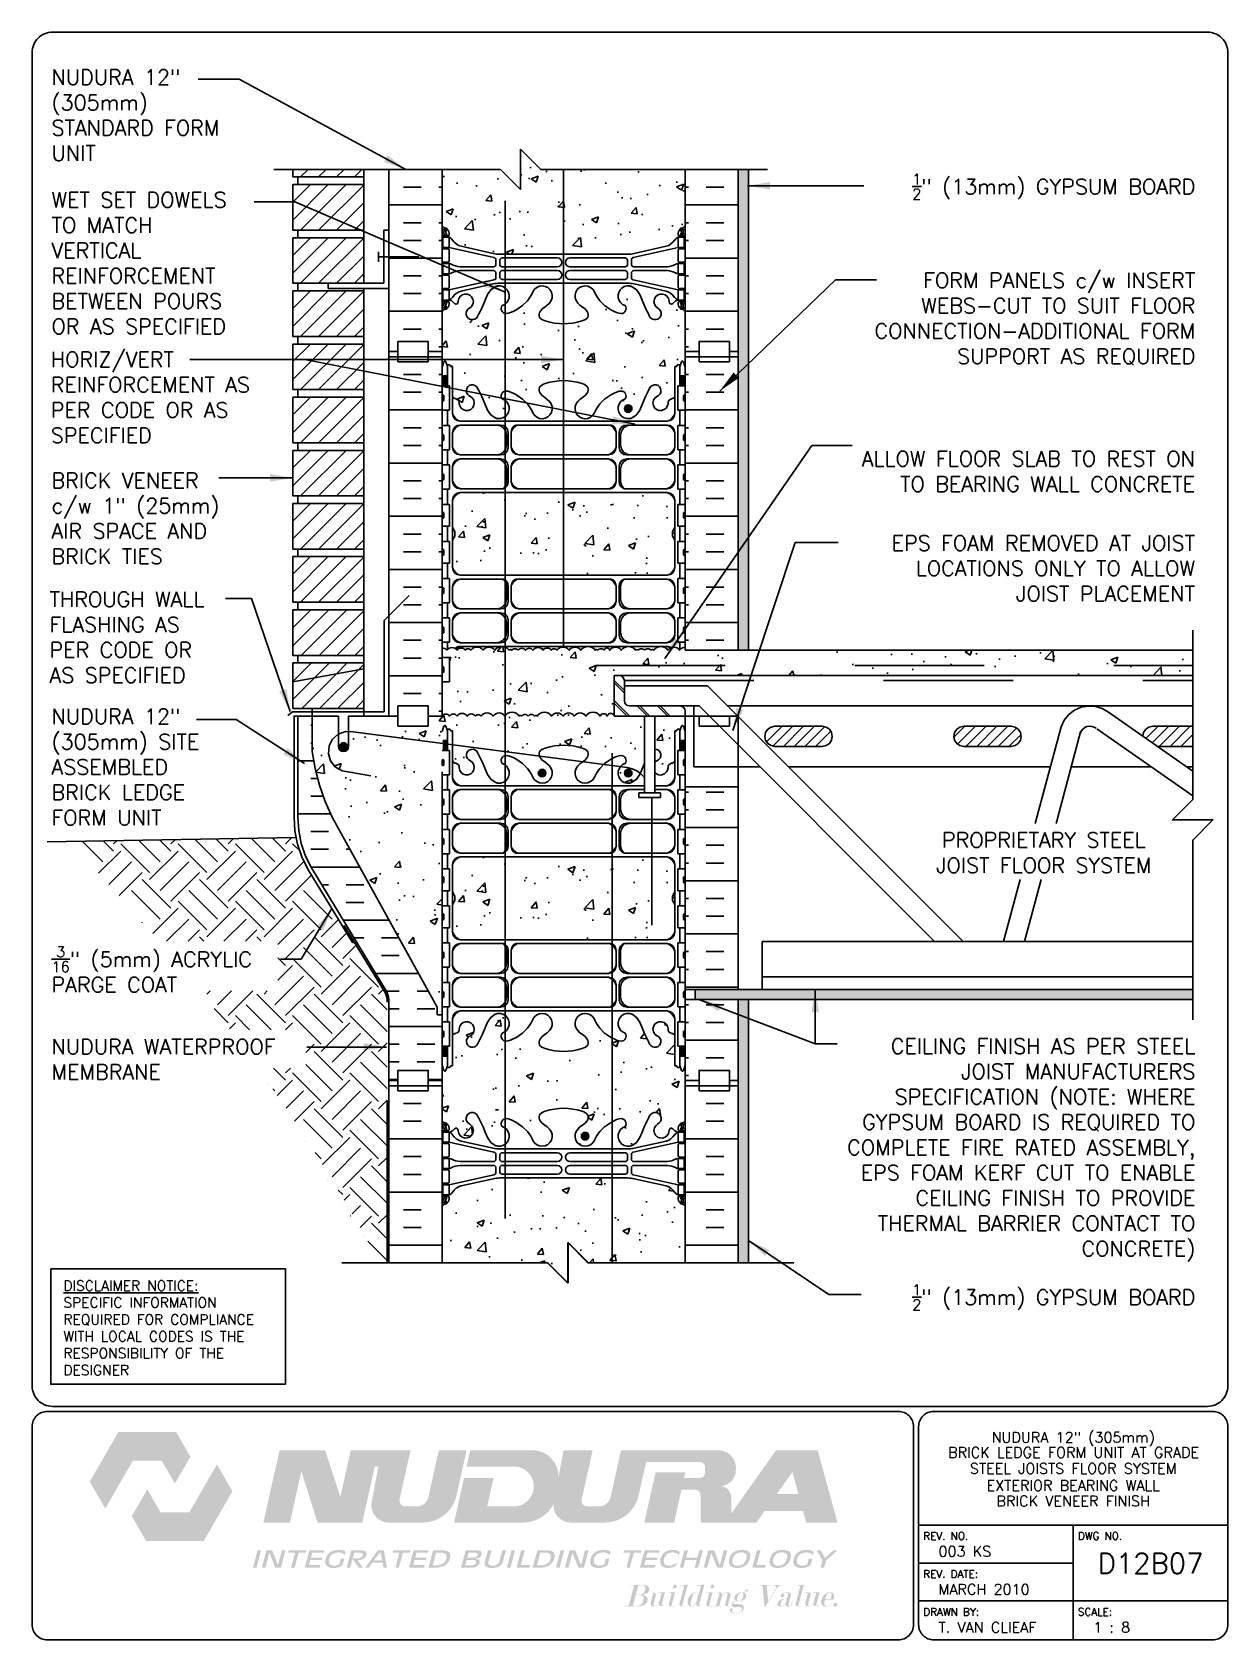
# Paper-space layout 'D12B07' of a CAD drawing. Header units: inches. Extents: x 0.42 to 7.8, y 0.49 to 10.41.
# The model-space entities are those that its viewports show. They can reach past a viewport. Long polylines and large blocks are cut down to what shows.
import ezdxf
from ezdxf.enums import TextEntityAlignment as Align

# ---------------------------------------------------------------- set-up
doc = ezdxf.new("R2010")
doc.units = ezdxf.units.IN
doc.header["$LTSCALE"] = 0.5
doc.header["$MEASUREMENT"] = 0
doc.linetypes.add('DASHED2', pattern=[0.375, 0.25, -0.125])
doc.linetypes.add('HIDDEN2', pattern=[0.1875, 0.125, -0.0625])
for name, color, linetype in [('HATCH', 12, 'Continuous'), ('Hidden2', 12, 'HIDDEN2'), ('line25', 2, 'Continuous'), ('LINE3', 3, 'Continuous'), ('LINE50', 5, 'Continuous'), ('LINE9', 9, 'Continuous'), ('LOGO', 7, 'Continuous'), ('TBK_LINE65', 3, 'Continuous'), ('TBK_TEXT', 4, 'Continuous'), ('TEXT', 4, 'Continuous'), ('Web_Edge', 9, 'Continuous')]:
    doc.layers.add(name, color=color, linetype=linetype)
doc.styles.add('DIM', font='romans.shx', dxfattribs={"width": 0.7})
doc.styles.add('ROMANS', font='romans.shx', dxfattribs={"height": 0.75})
doc.dimstyles.new('ext_12', dxfattribs={"dimscale": 12, "dimtxt": 0.09375, "dimasz": 0.09375, "dimexe": 0.09375, "dimexo": 0.0625, "dimgap": 0.0625, "dimtad": 1, "dimdec": 1, "dimzin": 3, "dimdsep": 46, "dimlunit": 4, "dimtxsty": 'DIM', "dimcen": 0.09, "dimdle": 0.09375, "dimclrt": 4, "dimadec": 0, "dimazin": 0, "dimtfac": 1, "dimtdec": 1, "dimtmove": 2, "dimatfit": 3, "dimfxl": 1, "dimfrac": 2, "dimtolj": 1, "dimtzin": 0, "dimarcsym": 0})
pattern_1 = [(45, (64.6458, -86.0567), (-0.4419417, 0.4419417), [])]

psp = doc.layouts.new('D12B07')

# ---------------------------------------------------------------- texts
at = {"layer": 'TBK_TEXT', "color": 7, "style": 'ROMANS'}
for s, p in [('REV. NO.', (5.9215, 1.107)), ('DWG NO.', (6.876, 1.107)), ('REV. DATE:', (5.9215, 0.8726)), ('DRAWN BY:', (5.9215, 0.6382)), ('SCALE:', (6.876, 0.6382))]:
    psp.add_text(s, height=0.04688, dxfattribs=at).set_placement(p)
at = {"layer": 'TEXT', "insert": (0.6134, 2.7065), "char_height": 0.0625, "width": 1.41371, "attachment_point": 1, "style": 'ROMANS'}
psp.add_mtext('{\\Fromans.shx|c1;\\LDISCLAIMER NOTICE:\\l\\PSPECIFIC INFORMATION REQUIRED FOR COMPLIANCE WITH LOCAL CODES IS THE RESPONSIBILITY OF THE DESIGNER}', dxfattribs=at)

msp = doc.modelspace()

# ---------------------------------------------------------------- texts
at = {"layer": 'TEXT', "char_height": 0.75, "style": 'ROMANS'}
for s, insert, width, attachment_point in [('NUDURA 12" (305mm) STANDARD FORM UNIT', (116.465, 138.715), 9.17087, 1), ('\\A1;{\\H0.7x;\\S1/2;}" (13mm) GYPSUM BOARD', (172.951, 132.937), 19.5775, 6), ('WET SET DOWELS TO MATCH VERTICAL REINFORCEMENT BETWEEN POURS OR AS SPECIFIED', (116.465, 132.66), 10.42251, 1), ('\\A1;FORM PANELS c/w INSERT WEBS-CUT TO SUIT FLOOR CONNECTION-ADDITIONAL FORM SUPPORT AS REQUIRED', (172.951, 126.398), 19.5775, 6), ('HORIZ/VERT REINFORCEMENT AS PER CODE OR AS SPECIFIED', (116.431, 122.528), 12.54437, 4), ('ALLOW FLOOR SLAB TO REST ON TO BEARING WALL CONCRETE', (172.934, 118.872), 18.08617, 6), ('BRICK VENEER c/w 1" (25mm) AIR SPACE AND BRICK TIES', (116.465, 116.551), 9.36204, 4), ('EPS FOAM REMOVED AT JOIST LOCATIONS ONLY TO ALLOW JOIST PLACEMENT', (172.934, 114.082), 18.08617, 6), ('THROUGH WALL FLASHING AS PER CODE OR AS SPECIFIED', (116.367, 112.932), 9.25873, 1), ('NUDURA 12" (305mm) SITE ASSEMBLED BRICK LEDGE FORM UNIT', (116.465, 107.146), 9.73064, 1), ('PROPRIETARY STEEL \\PJOIST FLOOR SYSTEM', (165.47, 101.043), 19.5775, 2), ('\\A1;{\\H0.7x;\\S3/16;}" (5mm) ACRYLIC PARGE COAT', (116.465, 95.407), 12.35906, 1), ('NUDURA WATERPROOF MEMBRANE', (116.465, 89.834), 14.44147, 4), ('CEILING FINISH AS PER STEEL JOIST MANUFACTURERS SPECIFICATION (NOTE: WHERE GYPSUM BOARD IS REQUIRED TO COMPLETE FIRE RATED ASSEMBLY, EPS FOAM KERF CUT TO ENABLE CEILING FINISH TO PROVIDE THERMAL BARRIER CONTACT TO CONCRETE)', (172.951, 85.36), 19.5775, 6), ('\\A1;{\\H0.7x;\\S1/2;}" (13mm) GYPSUM BOARD', (172.951, 78.085), 19.5775, 6)]:
    msp.add_mtext(s, dxfattribs=dict(at, insert=insert, width=width, attachment_point=attachment_point))

# ---------------------------------------------------------------- blocks, each defined once
blk = doc.blocks.new('TITLEBLOCK-Tag')
at = {"style": 'ROMANS'}
for tag, height, p in [('TITLE_LINE_1', 0.065, (0.927, -0.1328)), ('TITLE_LINE_2', 0.065, (0.9294, -0.2258)), ('CENTRE-LINE-3', 0.065, (0.927, -0.3246)), ('TITLE_LINE_4', 0.065, (0.927, -0.4299)), ('TITLE_LINE_5', 0.065, (0.927, -0.526)), ('DWG', 0.125, (1.4043, -0.9102))]:
    blk.add_attdef(tag, text='', height=height, dxfattribs=at).set_placement(p, align=Align.MIDDLE_CENTER)
for tag, p in [('LATEST_REVISION', (0.0954, -0.8366)), ('REVISION_DATE', (0.0954, -1.071)), ('DRAWN_BY', (0.0954, -1.3053)), ('SCALE', (1.0499, -1.3053))]:
    blk.add_attdef(tag, text='', height=0.065, dxfattribs=at).set_placement(p, align=Align.MIDDLE_LEFT)

# ---------------------------------------------------------------- hatches: boundary and pattern name
at = {"layer": 'HATCH'}
h = msp.add_hatch(dxfattribs=at)
h.set_pattern_fill('AR-CONC', color=256, scale=0.5)
h.paths.add_polyline_path([(147.753, 133.788), (140.628, 133.788), (139.628, 134.788), (139.628, 132.788), (138.628, 133.788), (135.753, 133.788), (135.753, 130.981, 0.088416), (135.899, 130.883), (135.989, 130.883), (135.989, 130.842, -0.249069), (136.099, 130.634), (136.099, 130.567, -0.414214), (136.037, 130.504), (135.989, 130.504), (135.989, 130.434), (136.094, 130.434, -0.168672), (136.28, 130.285, 0.17445), (136.688, 129.989), (138.268, 129.636, 0.054974), (138.595, 129.6), (141.753, 129.6), (144.911, 129.6, 0.054974), (145.238, 129.636), (146.819, 129.989, 0.17445), (147.226, 130.285, -0.168672), (147.412, 130.434), (147.517, 130.434), (147.517, 130.504), (147.47, 130.504, -0.414214), (147.407, 130.567), (147.407, 130.634, -0.249069), (147.517, 130.842), (147.517, 130.883), (147.607, 130.883, 0.088416), (147.753, 130.981)])
h.paths.add_polyline_path([(144.253, 108.788), (144.503, 108.788), (172.819, 108.788), (172.819, 110.038), (147.753, 110.038), (147.753, 110.198, 0.223776), (147.479, 110.041, 0.520567), (146.904, 110.041, 0.520567), (146.2, 110.041, 0.520567), (146.07, 110.041, 0.458369), (145.753, 110.041, 0.458369), (145.436, 110.041, 0.520567), (145.306, 110.041, 0.520567), (144.602, 110.041, 0.520567), (144.027, 110.041, 0.803885), (143.753, 110.041, 0.458369), (143.436, 110.041, 0.520567), (143.306, 110.041, 0.520567), (142.602, 110.041, 0.520567), (142.027, 110.041, 0.520567), (141.42, 110.041, 0.520567), (141.145, 110.041, 0.520567), (140.74, 110.041, 0.520567), (140.238, 110.041, 0.520567), (139.874, 110.041, 0.516464), (139.505, 110.04, 0.460455), (139.186, 110.041, 0.520567), (139.057, 110.041, 0.520567), (138.353, 110.041, 0.520567), (137.778, 110.041, 0.520567), (137.171, 110.041, 0.520567), (136.895, 110.041, 0.520567), (136.491, 110.041, 0.520567), (135.989, 110.041, 0.31015), (135.753, 110.129), (135.753, 109.683), (136.118, 109.683), (136.118, 108.483), (135.753, 108.483), (135.753, 106.788, -0.518752), (136.123, 106.791, -0.520567), (136.488, 106.791, -0.520567), (136.99, 106.791, -0.520567), (137.394, 106.791, -0.520567), (137.67, 106.791, -0.520567), (138.277, 106.791, -0.520567), (138.852, 106.791, -0.520567), (139.556, 106.791, -0.520567), (139.685, 106.791, -0.458369), (140.003, 106.791, -0.458369), (140.32, 106.791, -0.520567), (140.449, 106.791, -0.520567), (141.154, 106.791, -0.520567), (141.728, 106.791, -0.223776), (142.003, 106.948, -0.223776), (142.277, 106.791, -0.520567), (142.852, 106.791, -0.520567), (143.556, 106.791, -0.655895), (143.907, 106.791, -0.728335), (144.253, 106.791)])
h.paths.add_polyline_path([(135.753, 106.788), (135.066, 106.788), (135.066, 106.288), (133.566, 106.288), (133.566, 106.788), (133.128, 106.788), (131.128, 106.788), (131.128, 105.288, -1), (130.628, 105.288), (130.628, 106.788), (129.328, 106.788), (129.328, 106.788), (129.328, 105.038, 0.079579), (130.328, 101.788), (135.503, 92.413), (135.503, 92.038), (135.753, 92.038)])
h.paths.add_polyline_path([(141.956, 80.788), (141.978, 80.766), (141.978, 80.788), (142.978, 79.788), (147.753, 79.788), (147.753, 82.596, 0.088416), (147.607, 82.693), (147.517, 82.693), (147.517, 82.735, -0.249069), (147.407, 82.942), (147.407, 83.01, -0.414214), (147.47, 83.072), (147.517, 83.072), (147.517, 83.142), (147.412, 83.142, -0.168672), (147.226, 83.292, 0.17445), (146.819, 83.588), (145.238, 83.941, 0.054974), (144.911, 83.977), (141.753, 83.977), (138.595, 83.977, 0.054974), (138.268, 83.941), (136.688, 83.588, 0.17445), (136.28, 83.292, -0.168672), (136.094, 83.142), (135.989, 83.142), (135.989, 83.072), (136.037, 83.072, -0.414214), (136.099, 83.01), (136.099, 82.942, -0.249069), (135.989, 82.735), (135.989, 82.693), (135.899, 82.693, 0.088416), (135.753, 82.596), (135.753, 79.788), (140.978, 79.788), (141.956, 78.811)])
edge = h.paths.add_edge_path()
edge.add_line((147.753, 89.548), (147.674, 89.306))
edge.add_arc((147.618, 89.314), 0.0567, 208.07249, 351.95154, ccw=False)
edge.add_line((147.568, 89.287), (147.519, 89.437))
edge.add_line((147.519, 89.437), (147.393, 89.437))
edge.add_arc((147.393, 89.487), 0.05, 180, 270, ccw=False)
edge.add_line((147.343, 89.487), (147.343, 89.517))
edge.add_line((147.343, 89.517), (147.243, 89.517))
edge.add_line((147.243, 89.517), (147.243, 91.006))
edge.add_arc((147.069, 90.93), 0.19, 23.62969, 81.51722)
edge.add_arc((147.112, 91.318), 0.2, 172.89286, 265.58993, ccw=False)
edge.add_arc((146.539, 91.324), 0.375, 2.92371, 239.86753)
edge.add_arc((146.265, 90.719), 0.293, -151.26451, 73.07312, ccw=False)
edge.add_spline(control_points=[(146.001, 90.591), (145.915, 90.758), (145.662, 91.248), (145.468, 91.929), (145.142, 92.059)], knot_values=[0, 0, 0, 0, 0.579211, 1.703896, 1.703896, 1.703896, 1.703896], degree=3, periodic=0)
edge.add_spline(control_points=[(145.142, 92.059), (145.093, 92.079), (145.038, 92.091), (144.982, 92.1)], knot_values=[1.703896, 1.703896, 1.703896, 1.703896, 1.875321, 1.875321, 1.875321, 1.875321], degree=3, periodic=0)
edge.add_arc((144.941, 91.602), 0.5, 85.29258, 251.79367)
edge.add_arc((144.594, 90.977), 0.242, -90, 38.23271, ccw=False)
edge.add_spline(control_points=[(144.594, 90.735), (144.473, 90.733), (143.654, 91.084), (143.409, 91.531), (143.269, 91.811)], knot_values=[0.038125, 0.038125, 0.038125, 0.038125, 0.320663, 1.237398, 1.237398, 1.237398, 1.237398], degree=3, periodic=0)
edge.add_spline(control_points=[(143.26, 91.83), (143.263, 91.824), (143.266, 91.818), (143.269, 91.811)], knot_values=[1.237398, 1.237398, 1.237398, 1.237398, 1.258119, 1.258119, 1.258119, 1.258119], degree=3, periodic=0)
edge.add_arc((142.816, 91.602), 0.5, 28.0183, 224.18751)
edge.add_spline(control_points=[(142.457, 91.253), (142.565, 91.09), (142.925, 90.999), (143.001, 90.504), (142.453, 90.268), (142.049, 90.24), (141.753, 90.219)], knot_values=[0.229407, 0.229407, 0.229407, 0.229407, 0.844432, 1.128849, 1.464331, 2.389004, 2.389004, 2.389004, 2.389004], degree=3, periodic=0)
edge.add_spline(control_points=[(141.753, 90.219), (141.457, 90.24), (141.053, 90.268), (140.505, 90.504), (140.582, 90.999), (140.942, 91.09), (141.049, 91.253)], knot_values=[0.229407, 0.229407, 0.229407, 0.229407, 1.15408, 1.489562, 1.773979, 2.389004, 2.389004, 2.389004, 2.389004], degree=3, periodic=0)
edge.add_arc((140.691, 91.602), 0.5, 315.81249, 515.21835)
edge.add_spline(control_points=[(140.246, 91.83), (140.243, 91.824), (140.24, 91.818), (140.237, 91.811)], knot_values=[1.237398, 1.237398, 1.237398, 1.237398, 1.258119, 1.258119, 1.258119, 1.258119], degree=3, periodic=0)
edge.add_spline(control_points=[(140.237, 91.811), (140.097, 91.531), (139.852, 91.084), (139.033, 90.733), (138.912, 90.735)], knot_values=[0.038125, 0.038125, 0.038125, 0.038125, 0.95486, 1.237398, 1.237398, 1.237398, 1.237398], degree=3, periodic=0)
edge.add_arc((138.912, 90.977), 0.242, 141.76729, 270, ccw=False)
edge.add_arc((138.566, 91.602), 0.5, 288.20633, 454.70742)
edge.add_spline(control_points=[(138.525, 92.1), (138.468, 92.091), (138.414, 92.079), (138.364, 92.059)], knot_values=[1.703896, 1.703896, 1.703896, 1.703896, 1.875321, 1.875321, 1.875321, 1.875321], degree=3, periodic=0)
edge.add_spline(control_points=[(138.364, 92.059), (138.038, 91.929), (137.844, 91.248), (137.591, 90.758), (137.505, 90.591)], knot_values=[0, 0, 0, 0, 1.124685, 1.703896, 1.703896, 1.703896, 1.703896], degree=3, periodic=0)
edge.add_arc((137.241, 90.719), 0.293, 106.92688, 334.20161, ccw=False)
edge.add_arc((136.967, 91.324), 0.375, 300.13247, 537.07629)
edge.add_arc((136.394, 91.318), 0.2, -85.59237, 7.10714, ccw=False)
edge.add_arc((136.437, 90.93), 0.19, 98.48412, 156.36837)
edge.add_line((136.263, 91.006), (136.263, 89.517))
edge.add_line((136.263, 89.517), (136.163, 89.517))
edge.add_line((136.163, 89.517), (136.163, 89.487))
edge.add_arc((136.113, 89.487), 0.05, -90, 0, ccw=False)
edge.add_line((136.113, 89.437), (135.987, 89.437))
edge.add_line((135.987, 89.437), (135.944, 89.306))
edge.add_arc((135.888, 89.314), 0.0567, 208.07249, 351.95154, ccw=False)
edge.add_line((135.838, 89.287), (135.753, 89.548))
edge.add_line((135.753, 89.548), (135.753, 88.788))
edge.add_line((135.753, 88.788), (135.753, 86.788))
edge.add_arc((136.099, 87.149), 0.5, 226.21089, 246.42182)
edge.add_line((135.899, 86.691), (135.989, 86.691))
edge.add_line((135.989, 86.691), (135.989, 86.649))
edge.add_arc((135.849, 86.442), 0.25, 0, 55.9442, ccw=False)
edge.add_line((136.099, 86.442), (136.099, 86.375))
edge.add_arc((136.037, 86.375), 0.0625, -90, 0, ccw=False)
edge.add_line((136.037, 86.312), (135.989, 86.312))
edge.add_line((135.989, 86.312), (135.989, 86.242))
edge.add_line((135.989, 86.242), (136.094, 86.242))
edge.add_arc((136.057, 86.592), 0.352, 276.12908, 321.53314)
edge.add_arc((136.434, 86.323), 0.113, -12.18443, 154.05694, ccw=False)
edge.add_arc((136.919, 86.319), 0.375, 182.92371, 419.86753)
edge.add_arc((137.239, 86.912), 0.3, 27.59697, 243.94252, ccw=False)
edge.add_spline(control_points=[(137.505, 87.051), (137.591, 86.885), (137.844, 86.394), (138.038, 85.714), (138.364, 85.583)], knot_values=[0, 0, 0, 0, 0.579211, 1.703896, 1.703896, 1.703896, 1.703896], degree=3, periodic=0)
edge.add_spline(control_points=[(138.364, 85.583), (138.414, 85.563), (138.468, 85.551), (138.525, 85.542)], knot_values=[1.703896, 1.703896, 1.703896, 1.703896, 1.875321, 1.875321, 1.875321, 1.875321], degree=3, periodic=0)
edge.add_arc((138.566, 86.041), 0.5, 265.29258, 431.79367)
edge.add_arc((138.912, 86.665), 0.242, 90, 218.23271, ccw=False)
edge.add_spline(control_points=[(138.912, 86.907), (139.033, 86.909), (139.852, 86.558), (140.097, 86.111), (140.237, 85.831)], knot_values=[0.038125, 0.038125, 0.038125, 0.038125, 0.320663, 1.237398, 1.237398, 1.237398, 1.237398], degree=3, periodic=0)
edge.add_spline(control_points=[(140.246, 85.812), (140.243, 85.818), (140.24, 85.824), (140.237, 85.831)], knot_values=[1.237398, 1.237398, 1.237398, 1.237398, 1.258119, 1.258119, 1.258119, 1.258119], degree=3, periodic=0)
edge.add_arc((140.691, 86.041), 0.5, 208.0183, 404.18751)
edge.add_spline(control_points=[(141.049, 86.389), (140.942, 86.552), (140.582, 86.643), (140.505, 87.138), (141.053, 87.374), (141.457, 87.403), (141.753, 87.424)], knot_values=[0.229407, 0.229407, 0.229407, 0.229407, 0.844432, 1.128849, 1.464331, 2.389004, 2.389004, 2.389004, 2.389004], degree=3, periodic=0)
edge.add_spline(control_points=[(141.753, 87.424), (142.049, 87.403), (142.453, 87.374), (143.001, 87.138), (142.925, 86.643), (142.565, 86.552), (142.457, 86.389)], knot_values=[0.229407, 0.229407, 0.229407, 0.229407, 1.15408, 1.489562, 1.773979, 2.389004, 2.389004, 2.389004, 2.389004], degree=3, periodic=0)
edge.add_arc((142.816, 86.041), 0.5, 135.81249, 335.21835)
edge.add_spline(control_points=[(143.26, 85.812), (143.263, 85.818), (143.266, 85.824), (143.269, 85.831)], knot_values=[1.237398, 1.237398, 1.237398, 1.237398, 1.258119, 1.258119, 1.258119, 1.258119], degree=3, periodic=0)
edge.add_spline(control_points=[(143.269, 85.831), (143.409, 86.111), (143.654, 86.558), (144.473, 86.909), (144.594, 86.907)], knot_values=[0.038125, 0.038125, 0.038125, 0.038125, 0.95486, 1.237398, 1.237398, 1.237398, 1.237398], degree=3, periodic=0)
edge.add_arc((144.594, 86.665), 0.242, -38.23271, 90, ccw=False)
edge.add_arc((144.941, 86.041), 0.5, 108.20633, 274.70742)
edge.add_spline(control_points=[(144.982, 85.542), (145.038, 85.551), (145.093, 85.563), (145.142, 85.583)], knot_values=[1.703896, 1.703896, 1.703896, 1.703896, 1.875321, 1.875321, 1.875321, 1.875321], degree=3, periodic=0)
edge.add_spline(control_points=[(145.142, 85.583), (145.468, 85.714), (145.662, 86.394), (145.915, 86.885), (146.001, 87.051)], knot_values=[0, 0, 0, 0, 1.124685, 1.703896, 1.703896, 1.703896, 1.703896], degree=3, periodic=0)
edge.add_arc((146.267, 86.912), 0.3, -63.94252, 153.06309, ccw=False)
edge.add_arc((146.587, 86.319), 0.375, 120.13247, 357.07629)
edge.add_arc((147.072, 86.323), 0.113, 25.94306, 192.18443, ccw=False)
edge.add_arc((147.45, 86.592), 0.352, 218.46686, 263.87092)
edge.add_line((147.412, 86.242), (147.517, 86.242))
edge.add_line((147.517, 86.242), (147.517, 86.312))
edge.add_line((147.517, 86.312), (147.47, 86.312))
edge.add_arc((147.47, 86.375), 0.0625, 180, 270, ccw=False)
edge.add_line((147.407, 86.375), (147.407, 86.442))
edge.add_arc((147.657, 86.442), 0.25, 124.0558, 180, ccw=False)
edge.add_line((147.517, 86.649), (147.517, 86.691))
edge.add_line((147.517, 86.691), (147.607, 86.691))
edge.add_arc((147.407, 87.149), 0.5, 293.57818, 313.78911)
edge.add_line((147.753, 86.788), (147.753, 88.788))
edge.add_line((147.753, 88.788), (147.753, 89.548))
h = msp.add_hatch(dxfattribs=at)
h.set_pattern_fill('ANSI31', color=256, scale=5, style=0)
h.set_pattern_definition([(45, (64.6458, -65.0567), (-0.4419417, 0.4419417), [])])
h.paths.add_polyline_path([(131.878, 133.788), (128.378, 133.788), (128.378, 133.413), (131.878, 133.413)])
h = msp.add_hatch(dxfattribs=at)
h.set_pattern_fill('INSUL', color=256, scale=7, style=0)
h.set_pattern_definition([(0, (-2790.4085, -272.2212), (0, 2.625), []), (0, (-2790.4085, -271.3462), (0, 2.625), [0.875, -0.875]), (0, (-2790.4085, -270.4712), (0, 2.625), [0.875, -0.875])])
h.paths.add_polyline_path([(135.628, 133.788), (133.128, 133.788), (133.128, 124.788), (133.566, 124.788), (133.566, 125.288), (135.066, 125.288), (135.066, 124.788), (135.753, 124.788), (135.753, 133.663)])
h = msp.add_hatch(dxfattribs=at)
h.set_pattern_fill('INSUL', color=256, scale=7, style=0)
h.set_pattern_definition([(180, (3073.9147, -272.2212), (0, 2.625), []), (180, (3073.9147, -271.3462), (0, 2.625), [0.875, -0.875]), (180, (3073.9147, -270.4712), (0, 2.625), [0.875, -0.875])])
h.paths.add_polyline_path([(150.378, 133.788), (147.753, 133.788), (147.753, 124.788), (148.441, 124.788), (148.441, 125.288), (149.941, 125.288), (149.941, 124.788), (150.378, 124.788)])
h = msp.add_hatch(dxfattribs=at)
h.set_pattern_fill('AR-SAND', color=256, scale=0.25, style=0)
h.set_pattern_definition([(37.5, (85.93115, 1.48143), (-0.0157483, 0.4817059), [0, -0.38, 0, -0.425, 0, -0.40625]), (7.5, (85.93115, 1.4814), (0.4424442, 0.7055365), [0, -0.205, 0, -0.3425, 0, -0.13125]), (327.5, (85.62365, 1.48143), (0.7785355, 0.0014148), [0, -0.125, 0, -0.45, 0, -0.5875]), (317.5, (85.62365, 1.4814), (0.7515317, 0.219419), [0, -0.0625, 0, -0.295, 0, -0.3375])])
h.paths.add_polyline_path([(150.878, 133.788), (150.378, 133.788), (150.378, 124.788), (150.378, 110.038), (150.878, 110.038)])
h = msp.add_hatch(dxfattribs=at)
h.set_pattern_fill('ANSI31', color=256, scale=5, style=0)
h.set_pattern_definition([(45, (64.6458, -67.6817), (-0.4419417, 0.4419417), [])])
h.paths.add_polyline_path([(131.878, 133.038), (128.378, 133.038), (128.378, 130.788), (131.878, 130.788)])
h = msp.add_hatch(dxfattribs=at)
h.set_pattern_fill('ANSI31', color=256, scale=5, style=0)
h.set_pattern_definition([(45, (64.6458, -70.3067), (-0.4419417, 0.4419417), [])])
h.paths.add_polyline_path([(131.878, 130.413), (128.378, 130.413), (128.378, 128.163), (131.878, 128.163)])
h = msp.add_hatch(dxfattribs=at)
h.set_pattern_fill('AR-CONC', color=256, scale=0.5)
edge = h.paths.add_edge_path()
edge.add_line((147.668, 124.29), (147.753, 124.029))
edge.add_line((147.753, 124.029), (147.753, 124.788))
edge.add_line((147.753, 124.788), (147.753, 126.788))
edge.add_arc((147.407, 126.427), 0.5, 46.21089, 66.42182)
edge.add_line((147.607, 126.886), (147.517, 126.886))
edge.add_line((147.517, 126.886), (147.517, 126.927))
edge.add_arc((147.657, 127.134), 0.25, 180, 235.9442, ccw=False)
edge.add_line((147.407, 127.134), (147.407, 127.202))
edge.add_arc((147.47, 127.202), 0.0625, 90, 180, ccw=False)
edge.add_line((147.47, 127.264), (147.517, 127.264))
edge.add_line((147.517, 127.264), (147.517, 127.334))
edge.add_line((147.517, 127.334), (147.412, 127.334))
edge.add_arc((147.45, 126.985), 0.352, 96.12908, 141.53314)
edge.add_arc((147.072, 127.253), 0.113, 167.81557, 334.05694, ccw=False)
edge.add_arc((146.587, 127.258), 0.375, 2.92371, 239.86753)
edge.add_arc((146.267, 126.664), 0.3, -152.40303, 63.94252, ccw=False)
edge.add_spline(control_points=[(146.001, 126.525), (145.915, 126.692), (145.662, 127.182), (145.468, 127.863), (145.142, 127.994)], knot_values=[0, 0, 0, 0, 0.579211, 1.703896, 1.703896, 1.703896, 1.703896], degree=3, periodic=0)
edge.add_spline(control_points=[(145.142, 127.994), (145.093, 128.013), (145.038, 128.026), (144.982, 128.034)], knot_values=[1.703896, 1.703896, 1.703896, 1.703896, 1.875321, 1.875321, 1.875321, 1.875321], degree=3, periodic=0)
edge.add_arc((144.941, 127.536), 0.5, 85.29258, 251.79367)
edge.add_arc((144.594, 126.911), 0.242, -90, 38.23271, ccw=False)
edge.add_spline(control_points=[(144.594, 126.669), (144.473, 126.667), (143.654, 127.019), (143.409, 127.466), (143.269, 127.746)], knot_values=[0.038125, 0.038125, 0.038125, 0.038125, 0.320663, 1.237398, 1.237398, 1.237398, 1.237398], degree=3, periodic=0)
edge.add_arc((142.816, 127.536), 0.5, 24.81899, 224.18751)
edge.add_spline(control_points=[(142.457, 127.188), (142.565, 127.025), (142.925, 126.934), (143.001, 126.438), (142.453, 126.203), (142.049, 126.174), (141.753, 126.153)], knot_values=[0.229407, 0.229407, 0.229407, 0.229407, 0.844432, 1.128849, 1.464331, 2.389004, 2.389004, 2.389004, 2.389004], degree=3, periodic=0)
edge.add_spline(control_points=[(141.753, 126.153), (141.457, 126.174), (141.053, 126.203), (140.505, 126.438), (140.582, 126.934), (140.942, 127.025), (141.049, 127.188)], knot_values=[0.229407, 0.229407, 0.229407, 0.229407, 1.15408, 1.489562, 1.773979, 2.389004, 2.389004, 2.389004, 2.389004], degree=3, periodic=0)
edge.add_arc((140.691, 127.536), 0.5, 315.81249, 515.18101)
edge.add_spline(control_points=[(140.237, 127.746), (140.097, 127.466), (139.852, 127.019), (139.033, 126.667), (138.912, 126.669)], knot_values=[0.038125, 0.038125, 0.038125, 0.038125, 0.95486, 1.237398, 1.237398, 1.237398, 1.237398], degree=3, periodic=0)
edge.add_arc((138.912, 126.911), 0.242, 141.76729, 270, ccw=False)
edge.add_arc((138.566, 127.536), 0.5, 288.20633, 454.70742)
edge.add_spline(control_points=[(138.525, 128.034), (138.468, 128.026), (138.414, 128.013), (138.364, 127.994)], knot_values=[1.703896, 1.703896, 1.703896, 1.703896, 1.875321, 1.875321, 1.875321, 1.875321], degree=3, periodic=0)
edge.add_spline(control_points=[(138.364, 127.994), (138.038, 127.863), (137.844, 127.182), (137.591, 126.692), (137.505, 126.525)], knot_values=[0, 0, 0, 0, 1.124685, 1.703896, 1.703896, 1.703896, 1.703896], degree=3, periodic=0)
edge.add_arc((137.239, 126.664), 0.3, 116.05748, 333.04577, ccw=False)
edge.add_arc((136.919, 127.258), 0.375, 300.13247, 537.07629)
edge.add_arc((136.434, 127.253), 0.113, -154.05694, 12.18443, ccw=False)
edge.add_arc((136.057, 126.985), 0.352, 38.46686, 83.87092)
edge.add_line((136.094, 127.334), (135.989, 127.334))
edge.add_line((135.989, 127.334), (135.989, 127.264))
edge.add_line((135.989, 127.264), (136.037, 127.264))
edge.add_arc((136.037, 127.202), 0.0625, 0, 90, ccw=False)
edge.add_line((136.099, 127.202), (136.099, 127.134))
edge.add_arc((135.849, 127.134), 0.25, 304.0558, 360, ccw=False)
edge.add_line((135.989, 126.927), (135.989, 126.886))
edge.add_line((135.989, 126.886), (135.899, 126.886))
edge.add_arc((136.099, 126.427), 0.5, 113.57818, 133.78911)
edge.add_line((135.753, 126.788), (135.753, 124.788))
edge.add_line((135.753, 124.788), (135.753, 124.029))
edge.add_line((135.753, 124.029), (135.838, 124.29))
edge.add_arc((135.888, 124.263), 0.0567, 28.07249, 151.92751, ccw=False)
edge.add_line((135.938, 124.29), (135.987, 124.14))
edge.add_line((135.987, 124.14), (136.113, 124.14))
edge.add_arc((136.113, 124.09), 0.05, 0, 90, ccw=False)
edge.add_line((136.163, 124.09), (136.163, 124.06))
edge.add_line((136.163, 124.06), (136.263, 124.06))
edge.add_line((136.263, 124.06), (136.263, 122.57))
edge.add_arc((136.437, 122.647), 0.19, 203.63161, 265.69645)
edge.add_arc((136.394, 122.259), 0.2, -7.10714, 81.61996, ccw=False)
edge.add_arc((136.967, 122.253), 0.375, 182.92371, 419.86753)
edge.add_arc((137.241, 122.858), 0.293, 25.79839, 253.07312, ccw=False)
edge.add_spline(control_points=[(137.505, 122.986), (137.591, 122.819), (137.844, 122.329), (138.038, 121.648), (138.364, 121.518)], knot_values=[0, 0, 0, 0, 0.579211, 1.703896, 1.703896, 1.703896, 1.703896], degree=3, periodic=0)
edge.add_spline(control_points=[(138.364, 121.518), (138.414, 121.498), (138.468, 121.485), (138.525, 121.477)], knot_values=[1.703896, 1.703896, 1.703896, 1.703896, 1.875321, 1.875321, 1.875321, 1.875321], degree=3, periodic=0)
edge.add_arc((138.566, 121.975), 0.5, 265.29258, 431.79367)
edge.add_arc((138.912, 122.6), 0.242, 90, 218.23271, ccw=False)
edge.add_spline(control_points=[(138.912, 122.842), (139.033, 122.844), (139.852, 122.492), (140.097, 122.045), (140.237, 121.765)], knot_values=[0.038125, 0.038125, 0.038125, 0.038125, 0.320663, 1.237398, 1.237398, 1.237398, 1.237398], degree=3, periodic=0)
edge.add_arc((140.691, 121.975), 0.5, 204.81899, 404.18751)
edge.add_spline(control_points=[(141.049, 122.324), (140.942, 122.487), (140.582, 122.577), (140.505, 123.073), (141.053, 123.309), (141.457, 123.337), (141.753, 123.358)], knot_values=[0.229407, 0.229407, 0.229407, 0.229407, 0.844432, 1.128849, 1.464331, 2.389004, 2.389004, 2.389004, 2.389004], degree=3, periodic=0)
edge.add_spline(control_points=[(141.753, 123.358), (142.049, 123.337), (142.453, 123.309), (143.001, 123.073), (142.925, 122.577), (142.565, 122.487), (142.457, 122.324)], knot_values=[0.229407, 0.229407, 0.229407, 0.229407, 1.15408, 1.489562, 1.773979, 2.389004, 2.389004, 2.389004, 2.389004], degree=3, periodic=0)
edge.add_arc((142.816, 121.975), 0.5, 135.81249, 335.18101)
edge.add_spline(control_points=[(143.269, 121.765), (143.409, 122.045), (143.654, 122.492), (144.473, 122.844), (144.594, 122.842)], knot_values=[0.038125, 0.038125, 0.038125, 0.038125, 0.95486, 1.237398, 1.237398, 1.237398, 1.237398], degree=3, periodic=0)
edge.add_arc((144.594, 122.6), 0.242, -38.23271, 90, ccw=False)
edge.add_arc((144.941, 121.975), 0.5, 108.20633, 274.70742)
edge.add_spline(control_points=[(144.982, 121.477), (145.038, 121.485), (145.093, 121.498), (145.142, 121.518)], knot_values=[1.703896, 1.703896, 1.703896, 1.703896, 1.875321, 1.875321, 1.875321, 1.875321], degree=3, periodic=0)
edge.add_spline(control_points=[(145.142, 121.518), (145.468, 121.648), (145.662, 122.329), (145.915, 122.819), (146.001, 122.986)], knot_values=[0, 0, 0, 0, 1.124685, 1.703896, 1.703896, 1.703896, 1.703896], degree=3, periodic=0)
edge.add_arc((146.265, 122.858), 0.293, -73.07312, 154.20161, ccw=False)
edge.add_arc((146.539, 122.253), 0.375, 120.13247, 357.07629)
edge.add_arc((147.112, 122.259), 0.2, 98.3788, 187.10714, ccw=False)
edge.add_arc((147.069, 122.647), 0.19, 274.30609, 336.37031)
edge.add_line((147.243, 122.57), (147.243, 124.06))
edge.add_line((147.243, 124.06), (147.343, 124.06))
edge.add_line((147.343, 124.06), (147.343, 124.09))
edge.add_arc((147.393, 124.09), 0.05, 90, 180, ccw=False)
edge.add_line((147.393, 124.14), (147.519, 124.14))
edge.add_line((147.519, 124.14), (147.568, 124.29))
edge.add_arc((147.618, 124.263), 0.0567, 28.07249, 151.92751, ccw=False)
h = msp.add_hatch(dxfattribs=at)
h.set_pattern_fill('ANSI31', color=256, scale=5, style=0)
h.set_pattern_definition([(45, (64.6458, -72.9317), (-0.4419417, 0.4419417), [])])
h.paths.add_polyline_path([(131.878, 127.788), (128.378, 127.788), (128.378, 125.538), (131.878, 125.538)])
h = msp.add_hatch(dxfattribs=at)
h.set_pattern_fill('ANSI31', color=256, scale=5, style=0)
h.set_pattern_definition([(45, (64.6458, -75.5567), (-0.4419417, 0.4419417), [])])
h.paths.add_polyline_path([(131.878, 125.163), (128.378, 125.163), (128.378, 122.913), (131.878, 122.913)])
h = msp.add_hatch(dxfattribs=at)
h.set_pattern_fill('INSUL', color=256, scale=7, style=0)
h.set_pattern_definition([(0, (-2790.4085, -290.2212), (0, 2.625), []), (0, (-2790.4085, -289.3462), (0, 2.625), [0.875, -0.875]), (0, (-2790.4085, -288.4712), (0, 2.625), [0.875, -0.875])])
h.paths.add_polyline_path([(133.128, 106.788), (133.566, 106.788), (133.566, 107.288), (135.066, 107.288), (135.066, 106.788), (135.753, 106.788), (135.753, 124.788), (135.066, 124.788), (135.066, 125.288), (133.566, 125.288), (133.566, 124.788), (133.128, 124.788)])
h = msp.add_hatch(dxfattribs=at)
h.set_pattern_fill('INSUL', color=256, scale=7, style=0)
h.set_pattern_definition([(180, (3073.9147, -290.2212), (0, 2.625), []), (180, (3073.9147, -289.3462), (0, 2.625), [0.875, -0.875]), (180, (3073.9147, -288.4712), (0, 2.625), [0.875, -0.875])])
h.paths.add_polyline_path([(147.753, 110.038), (150.378, 110.038), (150.378, 124.788), (149.941, 124.788), (149.941, 125.288), (148.441, 125.288), (148.441, 124.788), (147.753, 124.788)])
h = msp.add_hatch(dxfattribs=at)
h.set_pattern_fill('ANSI31', color=256, scale=5, style=0)
h.set_pattern_definition([(45, (64.6458, -78.1817), (-0.4419417, 0.4419417), [])])
h.paths.add_polyline_path([(131.878, 122.538), (128.378, 122.538), (128.378, 120.288), (131.878, 120.288)])
h = msp.add_hatch(dxfattribs=at)
h.set_pattern_fill('ANSI31', color=256, scale=5, style=0)
h.set_pattern_definition([(45, (64.6458, -80.8067), (-0.4419417, 0.4419417), [])])
h.paths.add_polyline_path([(131.878, 119.913), (128.378, 119.913), (128.378, 117.663), (131.878, 117.663)])
h = msp.add_hatch(dxfattribs=at)
h.set_pattern_fill('AR-CONC', color=256, scale=0.5)
h.set_pattern_definition([(50, (-22.0562, 3e-12), (3.5863, -0.31376), [0.375, -4.125]), (355, (-22.0562, 3e-12), (-0.693757, 3.76096), [0.3, -3.3]), (100.4514, (-21.7574, -0.026), (2.892544, 3.4472), [0.3187, -3.50571]), (46.1842, (-22.0562, 1), (5.33621, -0.8276), [0.5625, -6.1875]), (96.6356, (-21.6115, 0.931), (4.67331, 4.87059), [0.47805, -5.25857]), (351.1842, (-22.056, 1), (4.67331, 4.8706), [0.45, -4.95]), (21, (-21.5562, 0.75), (2.984535, -2.013094), [0.375, -4.125]), (326, (-21.5562, 0.75), (1.216577, 3.62575), [0.3, -3.3]), (71.4514, (-21.3075, 0.5822), (4.20111, 1.612656), [0.3187, -3.50571]), (37.5, (-22.0562, 3e-12), (0.060799, 1.664469), [0, -3.26, 0, -3.35, 0, -3.3125]), (7.5, (-22.0562, 3e-12), (1.315348, 1.972059), [0, -1.91, 0, -3.185, 0, -1.2625]), (327.5, (-23.1712, 3e-12), (2.669112, -0.112774), [0, -1.25, 0, -3.9, 0, -5.175]), (317.5, (-23.6712, 3e-12), (2.91593, 0.500525), [0, -1.625, 0, -2.59, 0, -3.675])])
h.paths.add_polyline_path([(147.243, 117.457, 0.414203), (146.868, 117.832), (136.638, 117.832, 0.414214), (136.263, 117.457), (136.263, 114.119, 0.414203), (136.638, 113.744), (146.868, 113.744, 0.414225), (147.243, 114.119)])
h = msp.add_hatch(dxfattribs=at)
h.set_pattern_fill('ANSI31', color=256, scale=5, style=0)
h.set_pattern_definition([(45, (64.6458, -83.4317), (-0.4419417, 0.4419417), [])])
h.paths.add_polyline_path([(131.878, 117.288), (128.378, 117.288), (128.378, 115.038), (131.878, 115.038)])
h = msp.add_hatch(dxfattribs=at)
h.set_pattern_fill('ANSI31', color=256, scale=5, style=0)
h.set_pattern_definition(pattern_1)
h.paths.add_polyline_path([(131.878, 114.663), (128.378, 114.663), (128.378, 112.413), (131.878, 112.413)])
h = msp.add_hatch(dxfattribs=at)
h.set_pattern_fill('ANSI31', color=256, scale=5, style=0)
h.set_pattern_definition(pattern_1)
h.paths.add_polyline_path([(131.878, 109.788), (131.878, 112.038), (128.378, 112.038), (128.378, 109.788)])
h = msp.add_hatch(dxfattribs=at)
h.set_pattern_fill('ANSI31', color=256, scale=5, style=0)
h.set_pattern_definition(pattern_1)
h.paths.add_polyline_path([(131.878, 109.128), (131.878, 109.413), (128.378, 109.413), (128.378, 108.48)])
h = msp.add_hatch(dxfattribs=at)
h.set_pattern_fill('ANSI31', color=256, scale=5, style=0)
h.set_pattern_definition(pattern_1)
h.paths.add_polyline_path([(131.878, 107.163), (131.878, 109.128), (128.378, 108.48), (128.378, 107.163)])
h = msp.add_hatch(dxfattribs=at)
h.set_pattern_fill('INSUL', color=256, scale=7, style=0)
h.set_pattern_definition([(0, (-2866.7377, -333.794), (0, 2.625), []), (0, (-2866.7377, -332.919), (0, 2.625), [0.875, -0.875]), (0, (-2866.7377, -332.044), (0, 2.625), [0.875, -0.875])])
h.paths.add_polyline_path([(130.328, 101.788, -0.079579), (129.328, 105.038), (129.328, 106.788), (128.628, 106.788), (128.628, 101.788, 0.131652), (129.298, 99.288), (133.036, 93.138, -0.10438), (133.128, 92.663), (133.128, 88.788), (133.566, 88.788), (133.566, 89.288), (135.066, 89.288), (135.066, 88.788), (135.753, 88.788), (135.753, 92.038), (135.503, 92.038), (135.503, 92.413)])
h = msp.add_hatch(dxfattribs=at)
h.set_pattern_fill('AR-CONC', color=256, scale=0.5)
edge = h.paths.add_edge_path()
edge.add_line((145.753, 106.788), (144.253, 106.788))
edge.add_line((144.253, 106.788), (144.253, 106.791))
edge.add_arc((144.08, 106.735), 0.182, 17.8657, 162.1343)
edge.add_arc((143.731, 106.715), 0.191, 23.47866, 156.52134)
edge.add_arc((143.204, 106.544), 0.43, 35, 145)
edge.add_arc((142.564, 106.59), 0.351, 35, 145)
edge.add_arc((141.973, 106.578), 0.371, 35, 85.4544)
edge.add_arc((142.032, 106.578), 0.371, 94.5456, 145)
edge.add_arc((141.441, 106.59), 0.351, 35, 145)
edge.add_arc((140.801, 106.544), 0.43, 35, 145)
edge.add_arc((140.385, 106.745), 0.0791, 35, 145)
edge.add_arc((140.161, 106.654), 0.209, 40.74945, 139.25055)
edge.add_arc((139.844, 106.654), 0.209, 40.74945, 139.25055)
edge.add_arc((139.621, 106.745), 0.0791, 35, 145)
edge.add_arc((139.204, 106.544), 0.43, 35, 145)
edge.add_arc((138.564, 106.59), 0.351, 35, 145)
edge.add_arc((137.973, 106.578), 0.371, 35, 145)
edge.add_arc((137.532, 106.694), 0.168, 35, 145)
edge.add_arc((137.192, 106.649), 0.247, 35, 145)
edge.add_arc((136.739, 106.615), 0.306, 35, 145)
edge.add_arc((136.306, 106.663), 0.222, 35, 145)
edge.add_arc((135.939, 106.659), 0.226, 35.54054, 145.21292)
edge.add_line((135.753, 106.788), (135.753, 106.029))
edge.add_line((135.753, 106.029), (135.838, 106.29))
edge.add_arc((135.888, 106.263), 0.0567, 28.07249, 151.92751, ccw=False)
edge.add_line((135.938, 106.29), (135.987, 106.14))
edge.add_line((135.987, 106.14), (136.113, 106.14))
edge.add_arc((136.113, 106.09), 0.05, 0, 90, ccw=False)
edge.add_line((136.163, 106.09), (136.163, 106.06))
edge.add_line((136.163, 106.06), (136.263, 106.06))
edge.add_line((136.263, 106.06), (136.263, 104.57))
edge.add_arc((136.437, 104.647), 0.19, 203.63161, 265.69645)
edge.add_arc((136.394, 104.259), 0.2, -7.10714, 81.61996, ccw=False)
edge.add_arc((136.967, 104.253), 0.375, 182.92371, 419.86753)
edge.add_arc((137.241, 104.858), 0.293, 25.79839, 253.07312, ccw=False)
edge.add_spline(control_points=[(137.505, 104.986), (137.591, 104.819), (137.844, 104.329), (138.038, 103.648), (138.364, 103.518)], knot_values=[0, 0, 0, 0, 0.579211, 1.703896, 1.703896, 1.703896, 1.703896], degree=3, periodic=0)
edge.add_spline(control_points=[(138.364, 103.518), (138.414, 103.498), (138.468, 103.485), (138.525, 103.477)], knot_values=[1.703896, 1.703896, 1.703896, 1.703896, 1.875321, 1.875321, 1.875321, 1.875321], degree=3, periodic=0)
edge.add_arc((138.566, 103.975), 0.5, 265.29258, 431.79367)
edge.add_arc((138.912, 104.6), 0.242, 90, 218.23271, ccw=False)
edge.add_spline(control_points=[(138.912, 104.842), (139.033, 104.844), (139.852, 104.492), (140.097, 104.045), (140.237, 103.765)], knot_values=[0.038125, 0.038125, 0.038125, 0.038125, 0.320663, 1.237398, 1.237398, 1.237398, 1.237398], degree=3, periodic=0)
edge.add_arc((140.691, 103.975), 0.5, 204.81899, 404.18751)
edge.add_spline(control_points=[(141.049, 104.324), (140.942, 104.487), (140.582, 104.577), (140.505, 105.073), (141.053, 105.309), (141.457, 105.337), (141.753, 105.358)], knot_values=[0.229407, 0.229407, 0.229407, 0.229407, 0.844432, 1.128849, 1.464331, 2.389004, 2.389004, 2.389004, 2.389004], degree=3, periodic=0)
edge.add_spline(control_points=[(141.753, 105.358), (142.049, 105.337), (142.453, 105.309), (143.001, 105.073), (142.925, 104.577), (142.565, 104.487), (142.457, 104.324)], knot_values=[0.229407, 0.229407, 0.229407, 0.229407, 1.15408, 1.489562, 1.773979, 2.389004, 2.389004, 2.389004, 2.389004], degree=3, periodic=0)
edge.add_arc((142.816, 103.975), 0.5, 135.81249, 335.18101)
edge.add_spline(control_points=[(143.269, 103.765), (143.409, 104.045), (143.654, 104.492), (144.473, 104.844), (144.594, 104.842)], knot_values=[0.038125, 0.038125, 0.038125, 0.038125, 0.95486, 1.237398, 1.237398, 1.237398, 1.237398], degree=3, periodic=0)
edge.add_arc((144.594, 104.6), 0.242, -38.23271, 90, ccw=False)
edge.add_arc((144.941, 103.975), 0.5, 108.20633, 274.70742)
edge.add_spline(control_points=[(144.982, 103.477), (145.038, 103.485), (145.093, 103.498), (145.142, 103.518)], knot_values=[1.703896, 1.703896, 1.703896, 1.703896, 1.875321, 1.875321, 1.875321, 1.875321], degree=3, periodic=0)
edge.add_spline(control_points=[(145.142, 103.518), (145.468, 103.648), (145.597, 104.1), (145.752, 104.469), (145.753, 104.471)], knot_values=[0.571966, 0.571966, 0.571966, 0.571966, 1.696651, 1.703896, 1.703896, 1.703896, 1.703896], degree=3, periodic=0)
edge.add_line((145.753, 104.471), (145.753, 106.788))
h.paths.add_polyline_path([(147.243, 106.06), (147.343, 106.06), (147.343, 106.09, -0.414214), (147.393, 106.14), (147.519, 106.14), (147.568, 106.29, -0.6), (147.668, 106.29), (147.753, 106.029), (147.753, 106.788), (146.253, 106.788), (146.253, 105.151, -0.880738), (146.351, 104.577, 0.085589), (146.253, 104.496), (146.253, 104.011, 0.67945), (146.914, 104.234, -0.407728), (147.083, 104.457, 0.277626), (147.243, 104.57)])
h = msp.add_hatch(dxfattribs=at)
h.set_pattern_fill('ANSI31', color=256, scale=3, style=0)
h.set_pattern_definition([(45, (162.39993, 105.53495), (-0.265165, 0.265165), [])])
h.paths.add_polyline_path([(163.853, 106.288), (161.522, 106.288, 1), (161.522, 105.289), (163.853, 105.289, 1)])
h.paths.add_polyline_path([(154.522, 106.288), (152.19, 106.288, 1), (152.19, 105.289), (154.522, 105.289, 1)])
edge = h.paths.add_edge_path()
edge.add_line((172.819, 105.289), (172.819, 106.288))
edge.add_line((172.819, 106.288), (170.853, 106.288))
edge.add_arc((170.853, 105.788), 0.5, 90, 179.95076)
edge.add_line((170.353, 105.789), (171.067, 105.289))
edge.add_line((171.067, 105.289), (172.819, 105.289))
h = msp.add_hatch(dxfattribs=at)
h.set_pattern_fill('INSUL', color=256, scale=7, style=0)
h.set_pattern_definition([(180, (3073.9147, -308.2212), (0, 2.625), []), (180, (3073.9147, -307.3462), (0, 2.625), [0.875, -0.875]), (180, (3073.9147, -306.4712), (0, 2.625), [0.875, -0.875])])
h.paths.add_polyline_path([(150.378, 103.288), (147.753, 103.288), (147.753, 88.788), (148.441, 88.788), (148.441, 89.288), (149.941, 89.288), (149.941, 88.788), (150.378, 88.788)])
h = msp.add_hatch(dxfattribs=at)
h.set_pattern_fill('EARTH', color=256, scale=8, angle=45, style=0)
h.set_pattern_definition([(45, (79.9312, 1.4814), (2e-16, 2.828427), [2, -2]), (45, (79.4008, 2.0118), (2e-16, 2.828427), [2, -2]), (45, (78.8705, 2.542), (2e-16, 2.828427), [2, -2]), (135, (78.8705, 2.8956), (-2.828427, 4e-16), [2, -2]), (135, (79.4008, 3.426), (-2.828427, 4e-16), [2, -2]), (135, (79.9312, 3.9563), (-2.828427, 4e-16), [2, -2])])
edge = h.paths.add_edge_path()
edge.add_line((127.642, 93.217), (123.799, 93.217))
edge.add_arc((51.074, 35.529), 92.828, 36.91864, 38.42254, ccw=False)
edge.add_line((125.288, 91.289), (129.017, 91.289))
edge.add_line((129.017, 91.289), (129.017, 89.405))
edge.add_line((129.017, 89.405), (126.667, 89.405))
edge.add_arc((51.074, 35.529), 92.828, 28.47594, 35.47782, ccw=False)
edge.add_line((132.671, 79.788), (133.034, 79.788))
edge.add_line((133.034, 79.788), (133.034, 92.664))
edge.add_arc((131.957, 92.683), 1.078, 359.01766, 382.53529)
edge.add_line((132.952, 93.096), (131.422, 95.613))
edge.add_line((131.422, 95.613), (131.325, 95.613))
edge.add_line((131.325, 95.613), (129.126, 99.231))
edge.add_arc((133.554, 101.788), 5.113, 191.31607, 210.01437, ccw=False)
edge.add_line((128.54, 100.785), (117.287, 100.588))
edge.add_arc((51.074, 35.529), 92.828, 40.3811, 44.49623, ccw=False)
edge.add_line((121.785, 95.669), (127.642, 95.669))
edge.add_line((127.642, 95.669), (127.642, 93.217))
h = msp.add_hatch(dxfattribs=at)
h.set_pattern_fill('AR-CONC', color=256, scale=0.5)
h.set_pattern_definition([(50, (-22.0562, -18), (3.5863, -0.31376), [0.375, -4.125]), (355, (-22.0562, -18), (-0.693757, 3.76096), [0.3, -3.3]), (100.4514, (-21.7574, -18.026), (2.892544, 3.4472), [0.3187, -3.50571]), (46.1842, (-22.0562, -17), (5.33621, -0.8276), [0.5625, -6.1875]), (96.6356, (-21.6115, -17.069), (4.67331, 4.87059), [0.47805, -5.25857]), (351.1842, (-22.056, -17), (4.67331, 4.8706), [0.45, -4.95]), (21, (-21.5562, -17.25), (2.984535, -2.013094), [0.375, -4.125]), (326, (-21.5562, -17.25), (1.216577, 3.62575), [0.3, -3.3]), (71.4514, (-21.3075, -17.4178), (4.20111, 1.612656), [0.3187, -3.50571]), (37.5, (-22.0562, -18), (0.060799, 1.664469), [0, -3.26, 0, -3.35, 0, -3.3125]), (7.5, (-22.0562, -18), (1.315348, 1.972059), [0, -1.91, 0, -3.185, 0, -1.2625]), (327.5, (-23.1712, -18), (2.669112, -0.112774), [0, -1.25, 0, -3.9, 0, -5.175]), (317.5, (-23.6712, -18), (2.91593, 0.500525), [0, -1.625, 0, -2.59, 0, -3.675])])
h.paths.add_polyline_path([(147.243, 99.457, 0.414203), (146.868, 99.832), (136.638, 99.832, 0.414214), (136.263, 99.457), (136.263, 96.119, 0.414203), (136.638, 95.744), (146.868, 95.744, 0.414225), (147.243, 96.119)])
h = msp.add_hatch(dxfattribs=at)
h.set_pattern_fill('AR-SAND', color=256, scale=0.25, style=0)
h.set_pattern_definition([(37.5, (149.5047, 92.9987), (-0.0157483, 0.481706), [0, -0.38, 0, -0.425, 0, -0.40625]), (7.5, (149.5047, 92.9987), (0.442444, 0.705537), [0, -0.205, 0, -0.3425, 0, -0.13125]), (327.5, (149.1972, 92.9987), (0.7785355, 0.001415), [0, -0.125, 0, -0.45, 0, -0.5875]), (317.5, (149.1972, 92.9987), (0.751532, 0.219419), [0, -0.0625, 0, -0.295, 0, -0.3375])])
h.paths.add_polyline_path([(150.378, 93.288), (148.253, 93.288), (148.253, 92.788), (150.378, 92.788)])
h.paths.add_polyline_path([(172.819, 93.288), (151.566, 93.288), (150.378, 93.288), (150.378, 92.788), (172.819, 92.788)])
h.paths.add_polyline_path([(150.878, 92.788), (150.378, 92.788), (150.378, 79.788), (150.878, 79.788)])
at = {"layer": 'LINE3'}
for points in [[(144.753, 121.975, 1), (145.128, 121.975, 1)], [(130.691, 105.288, 1), (131.066, 105.288, 1)], [(140.503, 103.975, 1), (140.878, 103.975, 1)], [(144.753, 103.975, 1), (145.128, 103.975, 1)], [(143.003, 86.041, 1), (142.628, 86.041, 1)]]:
    msp.add_hatch(color=256, dxfattribs=at).paths.add_polyline_path(points)

# ---------------------------------------------------------------- linework, layer by layer
at = {"layer": 'HATCH'}
for p, q in [((144.253, 108.552), (144.753, 108.052)), ((144.253, 108.427), (144.753, 107.927)), ((144.253, 107.552), (145.017, 106.788)), ((144.253, 107.427), (144.892, 106.788)), ((145.392, 107.288), (145.892, 106.788)), ((145.517, 107.288), (146.017, 106.788)), ((146.392, 107.288), (146.892, 106.788)), ((146.517, 107.288), (147.017, 106.788)), ((133.128, 88.529), (135.753, 88.529)), ((150.378, 88.529), (147.753, 88.529)), ((133.842, 87.654), (134.717, 87.654)), ((149.665, 87.654), (148.79, 87.654)), ((133.842, 86.779), (134.717, 86.779)), ((149.665, 86.779), (148.79, 86.779)), ((133.128, 85.904), (135.753, 85.904)), ((150.378, 85.904), (147.753, 85.904)), ((133.842, 85.029), (134.717, 85.029)), ((149.665, 85.029), (148.79, 85.029)), ((133.842, 84.154), (134.717, 84.154)), ((149.665, 84.154), (148.79, 84.154)), ((133.128, 83.279), (135.753, 83.279)), ((150.378, 83.279), (147.753, 83.279)), ((133.842, 82.404), (134.717, 82.404)), ((149.665, 82.404), (148.79, 82.404)), ((133.842, 81.529), (134.717, 81.529)), ((149.665, 81.529), (148.79, 81.529)), ((133.128, 80.654), (135.753, 80.654)), ((150.378, 80.654), (147.753, 80.654))]:
    msp.add_line(p, q, dxfattribs=at)
for points in [[(135.753, 110.129, -0.31015), (135.989, 110.041, -0.520567), (136.491, 110.041, -0.520567), (136.895, 110.041, -0.520567), (137.171, 110.041, -0.520567), (137.778, 110.041, -0.520567), (138.353, 110.041, -0.520567), (139.057, 110.041, -0.520567), (139.186, 110.041, -0.458369), (139.504, 110.041)], [(139.504, 110.038, -0.518752), (139.874, 110.041, -0.520567), (140.238, 110.041, -0.520567), (140.74, 110.041, -0.520567), (141.145, 110.041, -0.520567), (141.42, 110.041, -0.520567), (142.027, 110.041, -0.520567), (142.602, 110.041, -0.520567), (143.306, 110.041, -0.520567), (143.436, 110.041, -0.458369), (143.753, 110.041)], [(143.753, 110.041, -0.803885), (144.027, 110.041, -0.520567), (144.602, 110.041, -0.520567), (145.306, 110.041, -0.520567), (145.436, 110.041, -0.458369), (145.753, 110.041)], [(147.753, 110.198, 0.223776), (147.479, 110.041, 0.520567), (146.904, 110.041, 0.520567), (146.2, 110.041, 0.520567), (146.07, 110.041, 0.458369), (145.753, 110.041)], [(135.753, 106.788, -0.518752), (136.123, 106.791, -0.520567), (136.488, 106.791, -0.520567), (136.99, 106.791, -0.520567), (137.394, 106.791, -0.520567), (137.67, 106.791, -0.520567), (138.277, 106.791, -0.520567), (138.852, 106.791, -0.520567), (139.556, 106.791, -0.520567), (139.685, 106.791, -0.458369), (140.003, 106.791)], [(142.003, 106.948, 0.223776), (141.728, 106.791, 0.520567), (141.154, 106.791, 0.520567), (140.449, 106.791, 0.520567), (140.32, 106.791, 0.458369), (140.003, 106.791)], [(142.003, 106.948, -0.223776), (142.277, 106.791, -0.520567), (142.852, 106.791, -0.520567), (143.556, 106.791, -0.655895), (143.907, 106.791, -0.728335), (144.253, 106.791)]]:
    msp.add_lwpolyline(points, format="xyb", dxfattribs=at)
at = {"layer": 'Hidden2', "linetype": 'HIDDEN2'}
for p, q in [((143.328, 109.288), (172.819, 109.288)), ((144.753, 108.538), (172.819, 108.538))]:
    msp.add_line(p, q, dxfattribs=at)
at = {"layer": 'Hidden2'}
for p, q in [((129.328, 106.788), (130.628, 106.788)), ((130.628, 106.788), (130.628, 105.288)), ((131.128, 105.288), (131.128, 106.788)), ((131.128, 106.788), (133.128, 106.788)), ((147.753, 106.788), (150.378, 106.788)), ((147.753, 106.788), (147.753, 103.288)), ((150.378, 106.788), (150.378, 103.288))]:
    msp.add_line(p, q, dxfattribs=at)
at = {"layer": 'Hidden2', "ltscale": 3}
msp.add_line((135.753, 92.038), (135.753, 106.788), dxfattribs=at)
at = {"layer": 'Hidden2'}
msp.add_lwpolyline([(133.128, 106.788), (133.566, 106.788), (133.566, 107.288), (135.066, 107.288), (135.066, 106.788), (135.753, 106.788)], dxfattribs=at)
at = {"layer": 'Hidden2', "linetype": 'DASHED2', "ltscale": 0.15}
msp.add_lwpolyline([(149.941, 106.788), (149.941, 106.788), (149.941, 106.288), (148.441, 106.288), (148.441, 106.788), (148.441, 106.788)], dxfattribs=at)
at = {"layer": 'Hidden2'}
msp.add_arc((130.878, 105.288), 0.25, 180, 0, dxfattribs=at)
msp.add_arc((130.878, 105.288), 0.25, 180, 0, dxfattribs=at)
at = {"layer": 'line25'}
for p, q in [((128.378, 133.413), (128.378, 133.788)), ((131.878, 133.413), (128.378, 133.413)), ((128.628, 133.038), (128.628, 133.413)), ((131.878, 128.163), (131.878, 133.788)), ((135.753, 133.788), (135.753, 124.788)), ((147.753, 124.788), (147.753, 133.788)), ((128.378, 130.788), (128.378, 133.038)), ((131.878, 133.038), (128.378, 133.038)), ((131.878, 130.788), (128.378, 130.788)), ((128.378, 128.163), (128.378, 130.413)), ((131.878, 130.413), (128.378, 130.413)), ((128.628, 130.413), (128.628, 130.788)), ((131.878, 128.163), (128.378, 128.163)), ((128.628, 127.788), (128.628, 128.163)), ((131.878, 106.788), (131.878, 127.913)), ((128.378, 125.538), (128.378, 127.788)), ((131.878, 127.788), (128.378, 127.788)), ((131.878, 125.538), (128.378, 125.538)), ((128.628, 125.163), (128.628, 125.538)), ((128.378, 122.913), (128.378, 125.163)), ((131.878, 125.163), (128.378, 125.163)), ((135.753, 124.788), (135.753, 106.788)), ((147.753, 110.038), (147.753, 124.788)), ((135.753, 123.093), (136.118, 123.093)), ((136.118, 121.893), (136.118, 123.093)), ((147.753, 123.093), (147.388, 123.093)), ((147.388, 121.893), (147.388, 123.093)), ((131.878, 122.913), (128.378, 122.913)), ((128.378, 120.288), (128.378, 122.538)), ((131.878, 122.538), (128.378, 122.538)), ((128.628, 122.538), (128.628, 122.913)), ((135.753, 122.383), (135.753, 122.603)), ((135.753, 122.548), (135.753, 122.548)), ((135.753, 122.438), (135.753, 122.438)), ((135.793, 122.643), (135.793, 122.643)), ((135.793, 122.343), (135.793, 122.343)), ((135.833, 122.383), (135.833, 122.603)), ((147.673, 122.383), (147.673, 122.603)), ((147.713, 122.643), (147.713, 122.643)), ((147.713, 122.343), (147.713, 122.343)), ((147.753, 122.383), (147.753, 122.603)), ((147.753, 122.548), (147.753, 122.548)), ((147.753, 122.438), (147.753, 122.438)), ((135.753, 121.893), (136.118, 121.893)), ((147.753, 121.893), (147.388, 121.893)), ((135.753, 121.143), (136.118, 121.143)), ((135.793, 120.693), (135.793, 120.693)), ((136.118, 119.943), (136.118, 121.143)), ((147.753, 121.143), (147.388, 121.143)), ((147.388, 119.943), (147.388, 121.143)), ((147.713, 120.693), (147.713, 120.693)), ((131.878, 120.288), (128.378, 120.288)), ((128.378, 117.663), (128.378, 119.913)), ((131.878, 119.913), (128.378, 119.913)), ((128.628, 119.913), (128.628, 120.288)), ((135.753, 120.433), (135.753, 120.653)), ((135.753, 120.598), (135.753, 120.598)), ((135.753, 120.488), (135.753, 120.488)), ((135.753, 119.943), (136.118, 119.943)), ((135.793, 120.393), (135.793, 120.393)), ((135.833, 120.433), (135.833, 120.653)), ((147.753, 119.943), (147.388, 119.943)), ((147.673, 120.433), (147.673, 120.653)), ((147.713, 120.393), (147.713, 120.393)), ((147.753, 120.433), (147.753, 120.653)), ((147.753, 120.598), (147.753, 120.598)), ((147.753, 120.488), (147.753, 120.488)), ((135.753, 119.193), (136.118, 119.193)), ((136.118, 117.993), (136.118, 119.193)), ((147.753, 119.193), (147.388, 119.193)), ((147.388, 117.993), (147.388, 119.193)), ((135.753, 118.483), (135.753, 118.703)), ((135.753, 118.648), (135.753, 118.648)), ((135.753, 118.538), (135.753, 118.538)), ((135.793, 118.743), (135.793, 118.743)), ((135.793, 118.443), (135.793, 118.443)), ((135.833, 118.483), (135.833, 118.703)), ((147.673, 118.483), (147.673, 118.703)), ((147.713, 118.743), (147.713, 118.743)), ((147.713, 118.443), (147.713, 118.443)), ((147.753, 118.483), (147.753, 118.703)), ((147.753, 118.648), (147.753, 118.648)), ((147.753, 118.538), (147.753, 118.538)), ((131.878, 117.663), (128.378, 117.663)), ((128.628, 117.288), (128.628, 117.663)), ((135.753, 117.993), (136.118, 117.993)), ((147.753, 117.993), (147.388, 117.993)), ((128.378, 115.038), (128.378, 117.288)), ((131.878, 117.288), (128.378, 117.288)), ((135.753, 117.243), (136.118, 117.243)), ((135.753, 116.813), (135.753, 116.593)), ((135.753, 116.758), (135.753, 116.758)), ((135.793, 116.853), (135.793, 116.853)), ((135.833, 116.813), (135.833, 116.593)), ((136.118, 117.243), (136.118, 116.163)), ((147.753, 117.243), (147.388, 117.243)), ((147.388, 117.243), (147.388, 116.163)), ((147.673, 116.813), (147.673, 116.593)), ((147.713, 116.853), (147.713, 116.853)), ((147.753, 116.813), (147.753, 116.593)), ((147.753, 116.758), (147.753, 116.758)), ((135.753, 116.648), (135.753, 116.648)), ((135.753, 116.163), (136.118, 116.163)), ((135.793, 116.553), (135.793, 116.553)), ((147.753, 116.163), (147.388, 116.163)), ((147.713, 116.553), (147.713, 116.553)), ((147.753, 116.648), (147.753, 116.648)), ((135.753, 115.413), (136.118, 115.413)), ((136.118, 114.333), (136.118, 115.413)), ((147.753, 115.413), (147.388, 115.413)), ((147.388, 114.333), (147.388, 115.413)), ((131.878, 115.038), (128.378, 115.038)), ((128.378, 112.413), (128.378, 114.663)), ((131.878, 114.663), (128.378, 114.663)), ((128.628, 114.663), (128.628, 115.038)), ((135.753, 114.763), (135.753, 114.983)), ((135.753, 114.928), (135.753, 114.928)), ((135.753, 114.818), (135.753, 114.818)), ((135.793, 115.023), (135.793, 115.023)), ((135.793, 114.723), (135.793, 114.723)), ((135.833, 114.763), (135.833, 114.983)), ((147.673, 114.763), (147.673, 114.983)), ((147.713, 115.023), (147.713, 115.023)), ((147.713, 114.723), (147.713, 114.723)), ((147.753, 114.763), (147.753, 114.983)), ((147.753, 114.928), (147.753, 114.928)), ((147.753, 114.818), (147.753, 114.818)), ((135.753, 114.333), (136.118, 114.333)), ((135.753, 113.583), (136.118, 113.583)), ((136.118, 113.583), (136.118, 112.383)), ((147.753, 114.333), (147.388, 114.333)), ((147.753, 113.583), (147.388, 113.583)), ((147.388, 113.583), (147.388, 112.383)), ((135.753, 113.093), (135.753, 112.873)), ((135.753, 113.038), (135.753, 113.038)), ((135.753, 112.928), (135.753, 112.928)), ((135.793, 113.133), (135.793, 113.133)), ((135.793, 112.833), (135.793, 112.833)), ((135.833, 113.093), (135.833, 112.873)), ((147.673, 113.093), (147.673, 112.873)), ((147.713, 113.133), (147.713, 113.133)), ((147.713, 112.833), (147.713, 112.833)), ((147.753, 113.093), (147.753, 112.873)), ((147.753, 113.038), (147.753, 113.038)), ((147.753, 112.928), (147.753, 112.928)), ((131.878, 112.413), (128.378, 112.413)), ((128.378, 109.788), (128.378, 112.038)), ((131.878, 112.038), (128.378, 112.038)), ((128.628, 112.038), (128.628, 112.413)), ((135.753, 112.383), (136.118, 112.383)), ((147.753, 112.383), (147.388, 112.383)), ((135.753, 111.633), (136.118, 111.633)), ((136.118, 111.633), (136.118, 110.433)), ((147.753, 111.633), (147.388, 111.633)), ((147.388, 111.633), (147.388, 110.433)), ((135.753, 111.143), (135.753, 110.923)), ((135.753, 111.088), (135.753, 111.088)), ((135.753, 110.978), (135.753, 110.978)), ((135.753, 110.433), (136.118, 110.433)), ((135.793, 110.883), (135.793, 110.883)), ((135.833, 111.143), (135.833, 110.923)), ((147.753, 110.433), (147.388, 110.433)), ((147.673, 111.143), (147.673, 110.923)), ((147.713, 110.883), (147.713, 110.883)), ((147.753, 111.143), (147.753, 110.923)), ((147.753, 111.088), (147.753, 111.088)), ((147.753, 110.978), (147.753, 110.978)), ((131.878, 109.788), (128.378, 109.788)), ((128.628, 109.413), (128.628, 109.788)), ((135.753, 109.683), (136.118, 109.683)), ((136.118, 109.683), (136.118, 108.483)), ((147.753, 110.038), (172.819, 110.038)), ((131.878, 109.413), (128.378, 109.413)), ((128.378, 107.163), (128.378, 109.413)), ((135.753, 109.193), (135.753, 108.973)), ((135.753, 109.138), (135.753, 109.138)), ((135.753, 109.028), (135.753, 109.028)), ((135.793, 109.233), (135.793, 109.233)), ((135.793, 108.933), (135.793, 108.933)), ((135.833, 109.193), (135.833, 108.973)), ((144.253, 108.788), (144.253, 106.788)), ((144.253, 108.788), (144.503, 108.788)), ((135.753, 108.483), (136.118, 108.483)), ((144.753, 108.538), (144.753, 107.538)), ((145.003, 107.288), (147.503, 107.288)), ((131.878, 107.163), (128.378, 107.163)), ((129.328, 107.163), (129.328, 106.788)), ((129.328, 106.788), (129.328, 105.038)), ((144.253, 106.788), (147.753, 106.788)), ((145.753, 102.996), (145.753, 106.788)), ((146.253, 102.996), (146.253, 106.788)), ((147.753, 106.788), (147.753, 107.038)), ((135.753, 105.093), (136.118, 105.093)), ((136.118, 103.893), (136.118, 105.093)), ((147.753, 105.093), (147.388, 105.093)), ((147.388, 103.893), (147.388, 105.093)), ((135.753, 104.383), (135.753, 104.603)), ((135.753, 104.548), (135.753, 104.548)), ((135.753, 104.438), (135.753, 104.438)), ((135.793, 104.643), (135.793, 104.643)), ((135.793, 104.343), (135.793, 104.343)), ((135.833, 104.383), (135.833, 104.603)), ((147.673, 104.383), (147.673, 104.603)), ((147.713, 104.643), (147.713, 104.643)), ((147.713, 104.343), (147.713, 104.343)), ((147.753, 104.383), (147.753, 104.603)), ((147.753, 104.548), (147.753, 104.548)), ((147.753, 104.438), (147.753, 104.438)), ((135.753, 103.893), (136.118, 103.893)), ((147.753, 103.893), (147.388, 103.893)), ((147.753, 88.788), (147.753, 103.288)), ((150.378, 103.288), (147.753, 103.288)), ((135.753, 103.143), (136.118, 103.143)), ((135.753, 102.433), (135.753, 102.653)), ((135.753, 102.598), (135.753, 102.598)), ((135.753, 102.488), (135.753, 102.488)), ((135.793, 102.693), (135.793, 102.693)), ((135.833, 102.433), (135.833, 102.653)), ((136.118, 101.943), (136.118, 103.143)), ((147.753, 103.143), (147.388, 103.143)), ((147.388, 101.943), (147.388, 103.143)), ((147.673, 102.433), (147.673, 102.653)), ((147.713, 102.693), (147.713, 102.693)), ((147.753, 102.433), (147.753, 102.653)), ((147.753, 102.598), (147.753, 102.598)), ((147.753, 102.488), (147.753, 102.488)), ((135.503, 92.413), (130.328, 101.788)), ((135.753, 101.943), (136.118, 101.943)), ((135.793, 102.393), (135.793, 102.393)), ((147.753, 101.943), (147.388, 101.943)), ((147.713, 102.393), (147.713, 102.393)), ((135.753, 101.193), (136.118, 101.193)), ((136.118, 99.993), (136.118, 101.193)), ((147.753, 101.193), (147.388, 101.193)), ((147.388, 99.993), (147.388, 101.193)), ((135.753, 100.483), (135.753, 100.703)), ((135.753, 100.648), (135.753, 100.648)), ((135.753, 100.538), (135.753, 100.538)), ((135.793, 100.743), (135.793, 100.743)), ((135.793, 100.443), (135.793, 100.443)), ((135.833, 100.483), (135.833, 100.703)), ((147.673, 100.483), (147.673, 100.703)), ((147.713, 100.743), (147.713, 100.743)), ((147.713, 100.443), (147.713, 100.443)), ((147.753, 100.483), (147.753, 100.703)), ((147.753, 100.648), (147.753, 100.648)), ((147.753, 100.538), (147.753, 100.538)), ((135.753, 99.993), (136.118, 99.993)), ((147.753, 99.993), (147.388, 99.993)), ((135.753, 99.243), (136.118, 99.243)), ((135.753, 98.813), (135.753, 98.593)), ((135.753, 98.758), (135.753, 98.758)), ((135.753, 98.648), (135.753, 98.648)), ((135.793, 98.853), (135.793, 98.853)), ((135.793, 98.553), (135.793, 98.553)), ((135.833, 98.813), (135.833, 98.593)), ((136.118, 99.243), (136.118, 98.163)), ((147.753, 99.243), (147.388, 99.243)), ((147.388, 99.243), (147.388, 98.163)), ((147.673, 98.813), (147.673, 98.593)), ((147.713, 98.853), (147.713, 98.853)), ((147.713, 98.553), (147.713, 98.553)), ((147.753, 98.813), (147.753, 98.593)), ((147.753, 98.758), (147.753, 98.758)), ((147.753, 98.648), (147.753, 98.648)), ((135.753, 98.163), (136.118, 98.163)), ((147.753, 98.163), (147.388, 98.163)), ((135.753, 97.413), (136.118, 97.413)), ((135.753, 96.763), (135.753, 96.983)), ((135.753, 96.928), (135.753, 96.928)), ((135.793, 97.023), (135.793, 97.023)), ((135.833, 96.763), (135.833, 96.983)), ((136.118, 96.333), (136.118, 97.413)), ((147.753, 97.413), (147.388, 97.413)), ((147.388, 96.333), (147.388, 97.413)), ((147.673, 96.763), (147.673, 96.983)), ((147.713, 97.023), (147.713, 97.023)), ((147.753, 96.763), (147.753, 96.983)), ((147.753, 96.928), (147.753, 96.928)), ((135.753, 96.818), (135.753, 96.818)), ((135.753, 96.333), (136.118, 96.333)), ((135.793, 96.723), (135.793, 96.723)), ((147.753, 96.333), (147.388, 96.333)), ((147.713, 96.723), (147.713, 96.723)), ((147.753, 96.818), (147.753, 96.818)), ((135.753, 95.583), (136.118, 95.583)), ((136.118, 95.583), (136.118, 94.383)), ((147.753, 95.583), (147.388, 95.583)), ((147.388, 95.583), (147.388, 94.383)), ((135.753, 95.093), (135.753, 94.873)), ((135.753, 95.038), (135.753, 95.038)), ((135.753, 94.928), (135.753, 94.928)), ((135.793, 95.133), (135.793, 95.133)), ((135.793, 94.833), (135.793, 94.833)), ((135.833, 95.093), (135.833, 94.873)), ((147.673, 95.093), (147.673, 94.873)), ((147.713, 95.133), (147.713, 95.133)), ((147.713, 94.833), (147.713, 94.833)), ((147.753, 95.093), (147.753, 94.873)), ((147.753, 95.038), (147.753, 95.038)), ((147.753, 94.928), (147.753, 94.928)), ((135.753, 94.383), (136.118, 94.383)), ((147.753, 94.383), (147.388, 94.383)), ((135.753, 93.633), (136.118, 93.633)), ((135.753, 93.143), (135.753, 92.923)), ((135.753, 93.088), (135.753, 93.088)), ((135.753, 92.978), (135.753, 92.978)), ((135.833, 93.143), (135.833, 92.923)), ((136.118, 93.633), (136.118, 92.433)), ((147.753, 93.633), (147.388, 93.633)), ((147.388, 93.633), (147.388, 92.433)), ((147.673, 93.143), (147.673, 92.923)), ((147.753, 93.143), (147.753, 92.923)), ((147.753, 93.088), (147.753, 93.088)), ((147.753, 92.978), (147.753, 92.978)), ((135.503, 92.038), (135.503, 92.413)), ((135.753, 92.433), (136.118, 92.433)), ((135.793, 92.883), (135.793, 92.883)), ((147.753, 92.433), (147.388, 92.433)), ((147.713, 92.883), (147.713, 92.883)), ((135.753, 92.038), (135.503, 92.038)), ((135.753, 88.788), (135.753, 92.038)), ((135.753, 91.683), (136.118, 91.683)), ((136.118, 91.683), (136.118, 90.483)), ((147.753, 91.683), (147.388, 91.683)), ((147.388, 91.683), (147.388, 90.483)), ((135.753, 91.193), (135.753, 90.973)), ((135.753, 91.138), (135.753, 91.138)), ((135.753, 91.028), (135.753, 91.028)), ((135.793, 91.233), (135.793, 91.233)), ((135.793, 90.933), (135.793, 90.933)), ((135.833, 91.193), (135.833, 90.973)), ((147.673, 91.193), (147.673, 90.973)), ((147.713, 91.233), (147.713, 91.233)), ((147.713, 90.933), (147.713, 90.933)), ((147.753, 91.193), (147.753, 90.973)), ((147.753, 91.138), (147.753, 91.138)), ((147.753, 91.028), (147.753, 91.028)), ((135.753, 90.483), (136.118, 90.483)), ((147.753, 90.483), (147.388, 90.483)), ((135.753, 88.788), (135.753, 79.788)), ((147.753, 79.788), (147.753, 88.788))]:
    msp.add_line(p, q, dxfattribs=at)
for points in [[(146.003, 102.996), (145.474, 102.996), (145.474, 102.769), (146.003, 102.769)], [(146.003, 102.996), (146.532, 102.996), (146.532, 102.769), (146.272, 102.769)], [(146.272, 102.769), (146.003, 102.769)]]:
    msp.add_lwpolyline(points, dxfattribs=at)
for centre, radius, start, end in [((135.793, 122.603), 0.04, 90, 180), ((135.793, 122.383), 0.04, 180, 270), ((135.793, 122.603), 0.04, 360, 90), ((135.793, 122.383), 0.04, 270, 0), ((147.713, 122.603), 0.04, 90, 180), ((147.713, 122.383), 0.04, 180, 270), ((147.713, 122.603), 0.04, 0, 90), ((147.713, 122.383), 0.04, 270, 0), ((135.793, 120.653), 0.04, 90, 180), ((135.793, 120.653), 0.04, 360, 90), ((147.713, 120.653), 0.04, 90, 180), ((147.713, 120.653), 0.04, 0, 90), ((135.793, 120.433), 0.04, 180, 270), ((135.793, 120.433), 0.04, 270, 0), ((147.713, 120.433), 0.04, 180, 270), ((147.713, 120.433), 0.04, 270, 0), ((135.793, 118.703), 0.04, 90, 180), ((135.793, 118.483), 0.04, 180, 270), ((135.793, 118.703), 0.04, 360, 90), ((135.793, 118.483), 0.04, 270, 0), ((147.713, 118.703), 0.04, 90, 180), ((147.713, 118.483), 0.04, 180, 270), ((147.713, 118.703), 0.04, 0, 90), ((147.713, 118.483), 0.04, 270, 0), ((135.793, 116.813), 0.04, 90, 180), ((135.793, 116.813), 0.04, 0, 90), ((147.713, 116.813), 0.04, 90, 180), ((147.713, 116.813), 0.04, 360, 90), ((135.793, 116.593), 0.04, 180, 270), ((135.793, 116.593), 0.04, 270, 0), ((147.713, 116.593), 0.04, 180, 270), ((147.713, 116.593), 0.04, 270, 0), ((135.793, 114.983), 0.04, 90, 180), ((135.793, 114.763), 0.04, 180, 270), ((135.793, 114.983), 0.04, 360, 90), ((135.793, 114.763), 0.04, 270, 0), ((147.713, 114.983), 0.04, 90, 180), ((147.713, 114.763), 0.04, 180, 270), ((147.713, 114.983), 0.04, 0, 90), ((147.713, 114.763), 0.04, 270, 0), ((135.793, 113.093), 0.04, 90, 180), ((135.793, 112.873), 0.04, 180, 270), ((135.793, 113.093), 0.04, 0, 90), ((135.793, 112.873), 0.04, 270, 0), ((147.713, 113.093), 0.04, 90, 180), ((147.713, 112.873), 0.04, 180, 270), ((147.713, 113.093), 0.04, 360, 90), ((147.713, 112.873), 0.04, 270, 0), ((135.793, 111.143), 0.04, 90, 180), ((135.793, 111.143), 0.04, 0, 90), ((147.713, 111.143), 0.04, 90, 180), ((147.713, 111.143), 0.04, 360, 90), ((135.793, 110.923), 0.04, 180, 270), ((135.793, 110.923), 0.04, 270, 0), ((147.713, 110.923), 0.04, 180, 270), ((147.713, 110.923), 0.04, 270, 0), ((135.793, 109.193), 0.04, 90, 180), ((135.793, 108.973), 0.04, 180, 270), ((135.793, 109.193), 0.04, 0, 90), ((135.793, 108.973), 0.04, 270, 0), ((144.503, 108.538), 0.25, 0, 90), ((145.003, 107.538), 0.25, 180, 270), ((147.503, 107.038), 0.25, 0, 90), ((139.973, 106.535), 10.75, 188.00281, 206.20265), ((135.793, 104.603), 0.04, 90, 180), ((135.793, 104.383), 0.04, 180, 270), ((135.793, 104.603), 0.04, 360, 90), ((135.793, 104.383), 0.04, 270, 0), ((147.713, 104.603), 0.04, 90, 180), ((147.713, 104.383), 0.04, 180, 270), ((147.713, 104.603), 0.04, 0, 90), ((147.713, 104.383), 0.04, 270, 0), ((135.793, 102.653), 0.04, 90, 180), ((135.793, 102.433), 0.04, 180, 270), ((135.793, 102.653), 0.04, 360, 90), ((135.793, 102.433), 0.04, 270, 0), ((147.713, 102.653), 0.04, 90, 180), ((147.713, 102.433), 0.04, 180, 270), ((147.713, 102.653), 0.04, 0, 90), ((147.713, 102.433), 0.04, 270, 0), ((135.793, 100.703), 0.04, 90, 180), ((135.793, 100.483), 0.04, 180, 270), ((135.793, 100.703), 0.04, 360, 90), ((135.793, 100.483), 0.04, 270, 0), ((147.713, 100.703), 0.04, 90, 180), ((147.713, 100.483), 0.04, 180, 270), ((147.713, 100.703), 0.04, 0, 90), ((147.713, 100.483), 0.04, 270, 0), ((135.793, 98.813), 0.04, 90, 180), ((135.793, 98.593), 0.04, 180, 270), ((135.793, 98.813), 0.04, 0, 90), ((135.793, 98.593), 0.04, 270, 0), ((147.713, 98.813), 0.04, 90, 180), ((147.713, 98.593), 0.04, 180, 270), ((147.713, 98.813), 0.04, 360, 90), ((147.713, 98.593), 0.04, 270, 0), ((135.793, 96.983), 0.04, 90, 180), ((135.793, 96.983), 0.04, 360, 90), ((147.713, 96.983), 0.04, 90, 180), ((147.713, 96.983), 0.04, 0, 90), ((135.793, 96.763), 0.04, 180, 270), ((135.793, 96.763), 0.04, 270, 0), ((147.713, 96.763), 0.04, 180, 270), ((147.713, 96.763), 0.04, 270, 0), ((135.793, 95.093), 0.04, 90, 180), ((135.793, 94.873), 0.04, 180, 270), ((135.793, 95.093), 0.04, 0, 90), ((135.793, 94.873), 0.04, 270, 0), ((147.713, 95.093), 0.04, 90, 180), ((147.713, 94.873), 0.04, 180, 270), ((147.713, 95.093), 0.04, 360, 90), ((147.713, 94.873), 0.04, 270, 0), ((135.793, 93.143), 0.04, 90, 180), ((135.793, 92.923), 0.04, 180, 270), ((135.793, 93.143), 0.04, 0, 90), ((135.793, 92.923), 0.04, 270, 0), ((147.713, 93.143), 0.04, 90, 180), ((147.713, 92.923), 0.04, 180, 270), ((147.713, 93.143), 0.04, 360, 90), ((147.713, 92.923), 0.04, 270, 0), ((135.793, 91.193), 0.04, 90, 180), ((135.793, 90.973), 0.04, 180, 270), ((135.793, 91.193), 0.04, 0, 90), ((135.793, 90.973), 0.04, 270, 0), ((147.713, 91.193), 0.04, 90, 180), ((147.713, 90.973), 0.04, 180, 270), ((147.713, 91.193), 0.04, 360, 90), ((147.713, 90.973), 0.04, 270, 0)]:
    msp.add_arc(centre, radius, start, end, dxfattribs=at)
at = {"layer": 'LINE3'}
for p, q in [((141.753, 133.788), (141.753, 110.198)), ((138.861, 132.243), (138.861, 81.971)), ((144.883, 104.252), (131.36, 106.011)), ((144.157, 104.95), (144.157, 79.788)), ((130.813, 104.089), (132.232, 103.836)), ((146.112, 96.467), (146.112, 102.769))]:
    msp.add_line(p, q, dxfattribs=at)
for centre in [(144.941, 121.975), (130.878, 105.288), (140.691, 103.975), (144.941, 103.975), (142.816, 86.041)]:
    msp.add_circle(centre, 0.188, dxfattribs=at)
for centre, radius, start, end in [((131.128, 105.038), 1, 76.58449, 251.65302), ((144.612, 102.777), 1.5, 40.45788, 79.57853)]:
    msp.add_arc(centre, radius, start, end, dxfattribs=at)
at = {"layer": 'LINE50'}
for p, q in [((133.128, 124.788), (133.128, 133.788)), ((150.378, 124.788), (150.378, 133.788)), ((133.128, 106.788), (133.128, 124.788)), ((150.378, 110.038), (150.378, 124.788)), ((150.378, 103.288), (150.378, 93.288)), ((116.24, 100.57), (128.54, 100.785)), ((150.378, 88.788), (150.378, 92.788)), ((133.128, 79.788), (133.128, 88.788)), ((150.378, 79.788), (150.378, 88.788))]:
    msp.add_line(p, q, dxfattribs=at)
for points in [[(133.128, 124.788), (133.566, 124.788), (133.566, 125.288), (135.066, 125.288), (135.066, 124.788), (135.753, 124.788)], [(135.753, 124.788), (135.066, 124.788), (135.066, 125.288), (133.566, 125.288), (133.566, 124.788), (133.128, 124.788)], [(150.378, 124.788), (149.941, 124.788), (149.941, 125.288), (148.441, 125.288), (148.441, 124.788), (147.753, 124.788)], [(147.753, 124.788), (148.441, 124.788), (148.441, 125.288), (149.941, 125.288), (149.941, 124.788), (150.378, 124.788)], [(135.753, 106.788), (135.066, 106.788), (135.066, 107.288), (133.566, 107.288), (133.566, 106.788), (133.128, 106.788)], [(133.128, 88.788), (133.566, 88.788), (133.566, 89.288), (135.066, 89.288), (135.066, 88.788), (135.753, 88.788)], [(135.753, 88.788), (135.066, 88.788), (135.066, 89.288), (133.566, 89.288), (133.566, 88.788), (133.128, 88.788)], [(150.378, 88.788), (149.941, 88.788), (149.941, 89.288), (148.441, 89.288), (148.441, 88.788), (147.753, 88.788)], [(147.753, 88.788), (148.441, 88.788), (148.441, 89.288), (149.941, 89.288), (149.941, 88.788), (150.378, 88.788)]]:
    msp.add_lwpolyline(points, dxfattribs=at)
msp.add_lwpolyline([(133.128, 88.788), (133.128, 92.663, 0.10438), (133.036, 93.138), (129.298, 99.288, -0.131652), (128.628, 101.788), (128.628, 106.788), (129.328, 106.788)], format="xyb", dxfattribs=at)
at = {"layer": 'LINE9'}
for p, q in [((139.628, 132.788), (139.628, 134.788)), ((139.628, 134.788), (140.628, 133.788)), ((127.435, 133.788), (138.628, 133.788)), ((138.628, 133.788), (139.628, 132.788)), ((151.821, 133.788), (140.628, 133.788)), ((132.878, 130.788), (132.878, 128.163)), ((132.878, 130.788), (133.128, 130.788)), ((132.606, 129.475), (132.606, 129.725)), ((132.606, 129.475), (134.606, 129.475)), ((132.606, 129.475), (132.606, 129.225)), ((132.878, 128.163), (130.128, 128.163)), ((130.128, 128.163), (130.128, 127.913)), ((130.128, 127.913), (133.128, 127.913)), ((132.894, 111.514), (134.128, 112.749)), ((132.894, 106.992), (132.894, 111.514)), ((144.503, 108.788), (172.819, 108.788)), ((148.855, 108.288), (144.753, 108.288)), ((148.855, 108.288), (161.48, 95.663)), ((147.503, 107.288), (148.441, 107.288)), ((148.191, 107.288), (148.191, 104.288)), ((148.441, 107.288), (160.066, 95.663)), ((149.855, 107.288), (172.819, 107.288)), ((128.128, 106.824), (128.371, 106.992)), ((132.894, 106.992), (128.371, 106.992)), ((168.659, 106.975), (172.819, 104.062)), ((154.522, 106.288), (152.19, 106.288)), ((163.853, 106.288), (161.522, 106.288)), ((165.037, 101.476), (166.321, 106.265)), ((166.073, 101.476), (167.286, 106.006)), ((168.086, 106.156), (172.819, 102.842)), ((172.819, 106.288), (170.853, 106.288)), ((152.19, 105.289), (154.522, 105.289)), ((161.522, 105.289), (163.853, 105.289)), ((171.067, 105.289), (172.819, 105.289)), ((148.191, 104.288), (151.441, 104.288)), ((152.855, 104.288), (165.791, 104.288)), ((166.826, 104.288), (170.752, 104.288)), ((172.496, 104.288), (172.819, 104.288)), ((163.48, 95.663), (164.297, 98.713)), ((164.515, 95.663), (165.332, 98.713)), ((131.532, 95.613), (131.325, 95.613)), ((151.566, 95.663), (172.819, 95.663)), ((151.566, 93.288), (151.566, 95.663)), ((151.566, 93.913), (172.819, 93.913)), ((147.753, 93.288), (151.566, 93.288)), ((148.253, 92.788), (148.253, 93.288)), ((151.566, 93.288), (172.819, 93.288)), ((147.753, 92.788), (172.819, 92.788)), ((150.878, 79.788), (150.878, 92.788)), ((141.956, 78.788), (141.956, 80.788)), ((141.956, 80.788), (142.956, 79.788)), ((141.978, 78.788), (141.978, 80.788)), ((141.978, 80.788), (142.978, 79.788)), ((130.793, 79.788), (140.956, 79.788)), ((140.956, 79.788), (141.956, 78.788)), ((140.978, 79.788), (141.978, 78.788)), ((153.119, 79.788), (142.956, 79.788))]:
    msp.add_line(p, q, dxfattribs=at)
at = {"layer": 'LINE9', "linetype": 'Continuous'}
msp.add_line((150.878, 110.038), (150.878, 133.788), dxfattribs=at)
at = {"layer": 'LINE9', "linetype": 'DASHED2'}
msp.add_line((131.878, 109.128), (128.378, 108.48), dxfattribs=at)
at = {"layer": 'LINE9', "linetype": 'DASHED2', "ltscale": 0.15}
for points in [[(133.566, 124.788), (133.566, 124.788), (133.566, 124.288), (135.066, 124.288), (135.066, 124.788), (135.066, 124.788)], [(133.566, 124.788), (133.566, 124.788), (133.566, 124.288), (135.066, 124.288), (135.066, 124.788), (135.066, 124.788)], [(149.941, 124.788), (149.941, 124.788), (149.941, 124.288), (148.441, 124.288), (148.441, 124.788), (148.441, 124.788)], [(149.941, 124.788), (149.941, 124.788), (149.941, 124.288), (148.441, 124.288), (148.441, 124.788), (148.441, 124.788)], [(133.566, 106.788), (133.566, 106.788), (133.566, 106.288), (135.066, 106.288), (135.066, 106.788), (135.066, 106.788)], [(149.941, 106.788), (149.941, 106.788), (149.941, 106.288), (148.441, 106.288), (148.441, 106.788), (148.441, 106.788)], [(133.566, 88.788), (133.566, 88.788), (133.566, 88.288), (135.066, 88.288), (135.066, 88.788), (135.066, 88.788)], [(149.941, 88.788), (149.941, 88.788), (149.941, 88.288), (148.441, 88.288), (148.441, 88.788), (148.441, 88.788)]]:
    msp.add_lwpolyline(points, dxfattribs=at)
at = {"layer": 'LINE9'}
msp.add_lwpolyline([(172.819, 111.038), (172.819, 102.663), (171.819, 101.663), (173.819, 101.663), (172.819, 100.663), (172.819, 91.788)], dxfattribs=at)
msp.add_lwpolyline([(131.325, 95.613), (129.126, 99.231, -0.131716), (128.441, 101.788), (128.441, 106.788), (128.628, 106.788)], format="xyb", dxfattribs=at)
at = {"layer": 'LINE9', "linetype": 'DASHED2'}
msp.add_lwpolyline([(133.034, 79.788), (133.034, 92.664, 0.102977), (132.952, 93.096), (130.914, 96.449)], format="xyb", dxfattribs=at)
at = {"layer": 'LINE9'}
for centre, radius, start, end in [((167.743, 105.788), 1.5, 52.32191, 161.43483), ((152.19, 105.788), 0.5, 90, 270), ((154.522, 105.788), 0.5, 270, 90), ((161.522, 105.788), 0.5, 90, 270), ((163.853, 105.788), 0.5, 270, 90), ((167.743, 105.788), 0.5, 52.32191, 161.43483), ((170.853, 105.788), 0.5, 90, 179.95076)]:
    msp.add_arc(centre, radius, start, end, dxfattribs=at)
at = {"layer": 'Web_Edge'}
for p, q in [((135.753, 130.604), (135.831, 130.604)), ((135.753, 130.504), (136.037, 130.504)), ((135.899, 130.883), (135.989, 130.883)), ((135.899, 130.504), (135.899, 130.434)), ((135.989, 130.883), (135.989, 130.842)), ((135.989, 130.504), (135.989, 130.434)), ((136.099, 130.634), (136.099, 130.567)), ((147.407, 130.634), (147.407, 130.567)), ((147.753, 130.504), (147.47, 130.504)), ((147.607, 130.883), (147.517, 130.883)), ((147.517, 130.883), (147.517, 130.842)), ((147.517, 130.504), (147.517, 130.434)), ((147.607, 130.504), (147.607, 130.434)), ((147.753, 130.604), (147.675, 130.604)), ((135.753, 129.864), (136.037, 129.864)), ((135.899, 129.934), (135.899, 129.864)), ((135.989, 129.934), (135.989, 129.864)), ((138.312, 129.438), (136.094, 129.934)), ((136.099, 129.802), (136.099, 129.267)), ((138.268, 129.636), (136.688, 129.989)), ((138.595, 129.6), (140.753, 129.6)), ((141.753, 129.6), (138.595, 129.6)), ((141.753, 129.6), (144.911, 129.6)), ((144.911, 129.6), (142.753, 129.6)), ((145.195, 129.438), (147.412, 129.934)), ((145.238, 129.636), (146.819, 129.989)), ((147.407, 129.802), (147.407, 129.267)), ((147.753, 129.864), (147.47, 129.864)), ((147.517, 129.934), (147.517, 129.864)), ((147.607, 129.934), (147.607, 129.864)), ((135.753, 129.204), (136.037, 129.204)), ((135.899, 129.204), (135.899, 129.134)), ((135.899, 128.564), (135.899, 128.634)), ((135.989, 129.204), (135.989, 129.134)), ((135.989, 128.564), (135.989, 128.634)), ((138.284, 128.979), (136.647, 128.979)), ((138.284, 128.79), (136.647, 128.79)), ((138.409, 129.104), (138.409, 129.316)), ((138.409, 128.665), (138.409, 128.453)), ((138.597, 129.104), (138.597, 129.288)), ((138.597, 128.665), (138.597, 128.481)), ((138.722, 129.413), (141.441, 129.413)), ((138.722, 128.979), (141.441, 128.979)), ((138.722, 128.79), (141.441, 128.79)), ((144.784, 129.413), (142.065, 129.413)), ((144.784, 128.979), (142.065, 128.979)), ((144.784, 128.79), (142.065, 128.79)), ((144.909, 129.104), (144.909, 129.288)), ((144.909, 128.665), (144.909, 128.481)), ((145.097, 129.104), (145.097, 129.316)), ((145.097, 128.665), (145.097, 128.453)), ((145.222, 128.979), (146.859, 128.979)), ((145.222, 128.79), (146.859, 128.79)), ((147.753, 129.204), (147.47, 129.204)), ((147.517, 129.204), (147.517, 129.134)), ((147.517, 128.564), (147.517, 128.634)), ((147.607, 129.204), (147.607, 129.134)), ((147.607, 128.564), (147.607, 128.634)), ((135.753, 128.564), (136.037, 128.564)), ((135.753, 127.904), (136.037, 127.904)), ((135.899, 127.834), (135.899, 127.904)), ((135.989, 127.834), (135.989, 127.904)), ((138.312, 128.331), (136.094, 127.834)), ((136.099, 127.967), (136.099, 128.502)), ((138.268, 128.133), (136.688, 127.78)), ((138.595, 128.169), (140.753, 128.169)), ((141.753, 128.169), (138.595, 128.169)), ((138.722, 128.356), (141.441, 128.356)), ((141.753, 128.169), (144.911, 128.169)), ((144.784, 128.356), (142.065, 128.356)), ((144.911, 128.169), (142.753, 128.169)), ((145.195, 128.331), (147.412, 127.834)), ((145.238, 128.133), (146.819, 127.78)), ((147.407, 127.967), (147.407, 128.502)), ((147.753, 128.564), (147.47, 128.564)), ((147.753, 127.904), (147.47, 127.904)), ((147.517, 127.834), (147.517, 127.904)), ((147.607, 127.834), (147.607, 127.904)), ((135.753, 127.264), (136.037, 127.264)), ((135.753, 127.164), (135.831, 127.164)), ((135.899, 127.264), (135.899, 127.334)), ((135.989, 127.264), (135.989, 127.334)), ((136.099, 127.134), (136.099, 127.202)), ((147.407, 127.134), (147.407, 127.202)), ((147.753, 127.264), (147.47, 127.264)), ((147.517, 127.264), (147.517, 127.334)), ((147.607, 127.264), (147.607, 127.334)), ((147.753, 127.164), (147.675, 127.164)), ((135.899, 126.886), (135.989, 126.886)), ((135.989, 126.886), (135.989, 126.927)), ((147.517, 126.886), (147.517, 126.927)), ((147.607, 126.886), (147.517, 126.886)), ((135.753, 124.029), (135.838, 124.29)), ((136.013, 124.06), (135.938, 124.29)), ((135.987, 124.14), (136.113, 124.14)), ((136.013, 124.06), (136.013, 123.093)), ((136.163, 124.09), (136.163, 124.09)), ((136.163, 124.09), (136.163, 124.06)), ((136.163, 124.06), (136.263, 124.06)), ((136.263, 121.725), (136.263, 124.06)), ((147.343, 124.06), (147.243, 124.06)), ((147.243, 121.725), (147.243, 124.06)), ((147.343, 124.09), (147.343, 124.09)), ((147.343, 124.09), (147.343, 124.06)), ((147.519, 124.14), (147.393, 124.14)), ((147.493, 124.06), (147.568, 124.29)), ((147.493, 124.06), (147.493, 123.093)), ((147.753, 124.029), (147.668, 124.29)), ((136.263, 120.788), (136.263, 120.062)), ((136.638, 121.35), (146.868, 121.35)), ((138.638, 121.163), (136.638, 121.163)), ((139.013, 120.801), (139.013, 120.048)), ((139.166, 120.831), (139.166, 120.062)), ((139.464, 121.163), (144.076, 121.163)), ((144.341, 120.831), (144.341, 120.062)), ((144.493, 120.801), (144.493, 120.048)), ((144.868, 121.163), (146.868, 121.163)), ((147.243, 120.788), (147.243, 120.062)), ((138.938, 120.179), (138.938, 120.677)), ((144.568, 120.179), (144.568, 120.677)), ((136.263, 118.395), (136.263, 119.121)), ((136.638, 119.687), (138.638, 119.687)), ((136.638, 119.496), (138.638, 119.496)), ((139.013, 118.364), (139.013, 119.134)), ((139.166, 118.351), (139.166, 119.121)), ((143.966, 119.687), (139.541, 119.687)), ((143.966, 119.496), (139.541, 119.496)), ((144.341, 118.351), (144.341, 119.121)), ((144.493, 118.364), (144.493, 119.134)), ((146.868, 119.687), (144.868, 119.687)), ((146.868, 119.496), (144.868, 119.496)), ((147.243, 118.395), (147.243, 119.121)), ((138.938, 119.003), (138.938, 118.406)), ((144.568, 119.003), (144.568, 118.406)), ((138.762, 118.02), (136.638, 118.02)), ((139.464, 118.02), (144.076, 118.02)), ((144.745, 118.02), (146.868, 118.02)), ((136.383, 115.901), (136.263, 116.101)), ((136.383, 115.901), (136.263, 116.101)), ((147.123, 115.901), (147.243, 116.101)), ((147.123, 115.901), (147.243, 116.101)), ((136.383, 115.676), (136.263, 115.476)), ((136.383, 115.676), (136.263, 115.476)), ((136.383, 115.788), (136.383, 115.901)), ((136.383, 115.788), (136.383, 115.901)), ((136.383, 115.788), (136.383, 115.676)), ((136.383, 115.788), (136.383, 115.676)), ((147.123, 115.788), (147.123, 115.901)), ((147.123, 115.788), (147.123, 115.901)), ((147.123, 115.788), (147.123, 115.676)), ((147.123, 115.788), (147.123, 115.676)), ((147.123, 115.676), (147.243, 115.476)), ((147.123, 115.676), (147.243, 115.476)), ((138.762, 113.557), (136.638, 113.557)), ((139.464, 113.557), (144.076, 113.557)), ((144.745, 113.557), (146.868, 113.557)), ((136.263, 113.182), (136.263, 112.456)), ((138.938, 112.574), (138.938, 113.171)), ((139.013, 113.212), (139.013, 112.442)), ((139.166, 113.225), (139.166, 112.456)), ((144.341, 113.225), (144.341, 112.456)), ((144.493, 113.212), (144.493, 112.442)), ((144.568, 112.574), (144.568, 113.171)), ((147.243, 113.182), (147.243, 112.456)), ((136.638, 112.081), (138.638, 112.081)), ((143.966, 112.081), (139.541, 112.081)), ((146.868, 112.081), (144.868, 112.081)), ((136.263, 110.789), (136.263, 111.515)), ((136.638, 111.89), (138.638, 111.89)), ((138.938, 111.397), (138.938, 110.9)), ((139.013, 110.776), (139.013, 111.528)), ((139.166, 110.746), (139.166, 111.515)), ((143.966, 111.89), (139.541, 111.89)), ((144.341, 110.746), (144.341, 111.515)), ((144.493, 110.776), (144.493, 111.528)), ((144.568, 111.397), (144.568, 110.9)), ((146.868, 111.89), (144.868, 111.89)), ((147.243, 110.789), (147.243, 111.515)), ((138.638, 110.414), (136.638, 110.414)), ((139.464, 110.414), (144.076, 110.414)), ((144.868, 110.414), (146.868, 110.414)), ((136.638, 110.227), (146.868, 110.227)), ((135.753, 106.029), (135.838, 106.29)), ((136.013, 106.06), (135.938, 106.29)), ((135.987, 106.14), (136.113, 106.14)), ((136.013, 106.06), (136.013, 105.093)), ((136.163, 106.09), (136.163, 106.09)), ((136.163, 106.09), (136.163, 106.06)), ((136.163, 106.06), (136.263, 106.06)), ((136.263, 103.725), (136.263, 106.06)), ((147.343, 106.06), (147.243, 106.06)), ((147.243, 103.725), (147.243, 106.06)), ((147.343, 106.09), (147.343, 106.09)), ((147.343, 106.09), (147.343, 106.06)), ((147.519, 106.14), (147.393, 106.14)), ((147.493, 106.06), (147.568, 106.29)), ((147.493, 106.06), (147.493, 105.093)), ((147.753, 106.029), (147.668, 106.29)), ((136.638, 103.35), (145.753, 103.35)), ((146.253, 103.35), (146.868, 103.35)), ((136.263, 102.788), (136.263, 102.062)), ((138.638, 103.163), (136.638, 103.163)), ((138.938, 102.179), (138.938, 102.677)), ((139.013, 102.801), (139.013, 102.048)), ((139.166, 102.831), (139.166, 102.062)), ((139.464, 103.163), (144.076, 103.163)), ((144.341, 102.831), (144.341, 102.062)), ((144.493, 102.801), (144.493, 102.048)), ((144.568, 102.179), (144.568, 102.677)), ((144.868, 103.163), (145.753, 103.163)), ((146.253, 103.163), (146.868, 103.163)), ((147.243, 102.788), (147.243, 102.062)), ((136.638, 101.687), (138.638, 101.687)), ((143.966, 101.687), (139.541, 101.687)), ((146.868, 101.687), (144.868, 101.687)), ((136.263, 100.395), (136.263, 101.121)), ((136.638, 101.496), (138.638, 101.496)), ((138.938, 101.003), (138.938, 100.406)), ((139.013, 100.364), (139.013, 101.134)), ((139.166, 100.351), (139.166, 101.121)), ((143.966, 101.496), (139.541, 101.496)), ((144.341, 100.351), (144.341, 101.121)), ((144.493, 100.364), (144.493, 101.134)), ((144.568, 101.003), (144.568, 100.406)), ((146.868, 101.496), (144.868, 101.496)), ((147.243, 100.395), (147.243, 101.121)), ((136.263, 99.457), (136.263, 96.119)), ((138.762, 100.02), (136.638, 100.02)), ((136.638, 99.832), (146.868, 99.832)), ((139.464, 100.02), (144.076, 100.02)), ((144.745, 100.02), (146.868, 100.02)), ((147.243, 99.457), (147.243, 96.119)), ((136.383, 97.901), (136.263, 98.101)), ((136.383, 97.901), (136.263, 98.101)), ((136.383, 97.676), (136.263, 97.476)), ((136.383, 97.676), (136.263, 97.476)), ((136.383, 97.788), (136.383, 97.901)), ((136.383, 97.788), (136.383, 97.901)), ((136.383, 97.788), (136.383, 97.676)), ((136.383, 97.788), (136.383, 97.676)), ((147.123, 97.901), (147.243, 98.101)), ((147.123, 97.901), (147.243, 98.101)), ((147.123, 97.788), (147.123, 97.901)), ((147.123, 97.788), (147.123, 97.901)), ((147.123, 97.788), (147.123, 97.676)), ((147.123, 97.788), (147.123, 97.676)), ((147.123, 97.676), (147.243, 97.476)), ((147.123, 97.676), (147.243, 97.476)), ((136.638, 95.744), (146.868, 95.744)), ((138.762, 95.557), (136.638, 95.557)), ((139.464, 95.557), (144.076, 95.557)), ((144.745, 95.557), (146.868, 95.557)), ((136.263, 95.182), (136.263, 94.456)), ((138.938, 94.574), (138.938, 95.171)), ((139.013, 95.212), (139.013, 94.442)), ((139.166, 95.225), (139.166, 94.456)), ((144.341, 95.225), (144.341, 94.456)), ((144.493, 95.212), (144.493, 94.442)), ((144.568, 94.574), (144.568, 95.171)), ((147.243, 95.182), (147.243, 94.456)), ((136.638, 94.081), (138.638, 94.081)), ((136.638, 93.89), (138.638, 93.89)), ((143.966, 94.081), (139.541, 94.081)), ((143.966, 93.89), (139.541, 93.89)), ((146.868, 94.081), (144.868, 94.081)), ((146.868, 93.89), (144.868, 93.89)), ((136.263, 92.789), (136.263, 93.515)), ((138.938, 93.397), (138.938, 92.9)), ((139.013, 92.776), (139.013, 93.528)), ((139.166, 92.746), (139.166, 93.515)), ((144.341, 92.746), (144.341, 93.515)), ((144.493, 92.776), (144.493, 93.528)), ((144.568, 93.397), (144.568, 92.9)), ((147.243, 92.789), (147.243, 93.515)), ((138.638, 92.414), (136.638, 92.414)), ((136.638, 92.227), (146.868, 92.227)), ((139.464, 92.414), (144.076, 92.414)), ((144.868, 92.414), (146.868, 92.414)), ((136.263, 91.852), (136.263, 89.517)), ((147.243, 91.852), (147.243, 89.517)), ((136.013, 89.517), (136.013, 90.483)), ((147.493, 89.517), (147.493, 90.483)), ((135.753, 89.548), (135.838, 89.287)), ((136.013, 89.517), (135.938, 89.287)), ((135.987, 89.437), (136.113, 89.437)), ((136.163, 89.517), (136.263, 89.517)), ((136.163, 89.517), (136.163, 89.487)), ((136.163, 89.487), (136.163, 89.487)), ((147.343, 89.517), (147.243, 89.517)), ((147.343, 89.517), (147.343, 89.487)), ((147.343, 89.487), (147.343, 89.487)), ((147.519, 89.437), (147.393, 89.437)), ((147.493, 89.517), (147.568, 89.287)), ((147.753, 89.548), (147.668, 89.287)), ((135.899, 86.691), (135.989, 86.691)), ((135.989, 86.691), (135.989, 86.649)), ((147.607, 86.691), (147.517, 86.691)), ((147.517, 86.691), (147.517, 86.649)), ((135.753, 86.412), (135.831, 86.412)), ((135.753, 86.312), (136.037, 86.312)), ((135.899, 86.312), (135.899, 86.242)), ((135.989, 86.312), (135.989, 86.242)), ((136.099, 86.442), (136.099, 86.375)), ((138.268, 85.444), (136.688, 85.797)), ((145.238, 85.444), (146.819, 85.797)), ((147.407, 86.442), (147.407, 86.375)), ((147.753, 86.312), (147.47, 86.312)), ((147.517, 86.312), (147.517, 86.242)), ((147.607, 86.312), (147.607, 86.242)), ((147.753, 86.412), (147.675, 86.412)), ((135.753, 85.672), (136.037, 85.672)), ((135.753, 85.012), (136.037, 85.012)), ((135.899, 85.742), (135.899, 85.672)), ((135.899, 85.012), (135.899, 84.942)), ((135.989, 85.742), (135.989, 85.672)), ((135.989, 85.012), (135.989, 84.942)), ((138.312, 85.246), (136.094, 85.742)), ((136.099, 85.61), (136.099, 85.075)), ((138.409, 84.911), (138.409, 85.124)), ((138.595, 85.408), (140.753, 85.408)), ((141.753, 85.408), (138.595, 85.408)), ((138.597, 84.912), (138.597, 85.096)), ((138.722, 85.221), (141.441, 85.221)), ((141.753, 85.408), (144.911, 85.408)), ((144.784, 85.221), (142.065, 85.221)), ((144.911, 85.408), (142.753, 85.408)), ((144.909, 84.912), (144.909, 85.096)), ((145.097, 84.911), (145.097, 85.124)), ((145.195, 85.246), (147.412, 85.742)), ((147.407, 85.61), (147.407, 85.075)), ((147.753, 85.672), (147.47, 85.672)), ((147.753, 85.012), (147.47, 85.012)), ((147.517, 85.742), (147.517, 85.672)), ((147.517, 85.012), (147.517, 84.942)), ((147.607, 85.742), (147.607, 85.672)), ((147.607, 85.012), (147.607, 84.942)), ((135.753, 84.372), (136.037, 84.372)), ((135.899, 84.372), (135.899, 84.442)), ((135.989, 84.372), (135.989, 84.442)), ((136.099, 83.775), (136.099, 84.31)), ((138.284, 84.786), (136.647, 84.786)), ((138.284, 84.598), (136.647, 84.598)), ((138.409, 84.473), (138.409, 84.261)), ((138.597, 84.472), (138.597, 84.288)), ((138.722, 84.787), (141.441, 84.787)), ((138.722, 84.597), (141.441, 84.597)), ((144.784, 84.787), (142.065, 84.787)), ((144.784, 84.597), (142.065, 84.597)), ((144.909, 84.472), (144.909, 84.288)), ((145.097, 84.473), (145.097, 84.261)), ((145.222, 84.786), (146.859, 84.786)), ((145.222, 84.598), (146.859, 84.598)), ((147.407, 83.775), (147.407, 84.31)), ((147.753, 84.372), (147.47, 84.372)), ((147.517, 84.372), (147.517, 84.442)), ((147.607, 84.372), (147.607, 84.442)), ((135.753, 83.712), (136.037, 83.712)), ((135.899, 83.642), (135.899, 83.712)), ((135.989, 83.642), (135.989, 83.712)), ((138.312, 84.139), (136.094, 83.642)), ((138.268, 83.941), (136.688, 83.588)), ((138.595, 83.977), (140.753, 83.977)), ((141.753, 83.977), (138.595, 83.977)), ((138.722, 84.163), (141.441, 84.163)), ((141.753, 83.977), (144.911, 83.977)), ((144.784, 84.163), (142.065, 84.163)), ((144.911, 83.977), (142.753, 83.977)), ((145.195, 84.139), (147.412, 83.642)), ((145.238, 83.941), (146.819, 83.588)), ((147.753, 83.712), (147.47, 83.712)), ((147.517, 83.642), (147.517, 83.712)), ((147.607, 83.642), (147.607, 83.712)), ((135.753, 83.072), (136.037, 83.072)), ((135.753, 82.972), (135.831, 82.972)), ((135.899, 83.072), (135.899, 83.142)), ((135.899, 82.693), (135.989, 82.693)), ((135.989, 83.072), (135.989, 83.142)), ((135.989, 82.693), (135.989, 82.735)), ((136.099, 82.942), (136.099, 83.01)), ((147.407, 82.942), (147.407, 83.01)), ((147.753, 83.072), (147.47, 83.072)), ((147.517, 83.072), (147.517, 83.142)), ((147.517, 82.693), (147.517, 82.735)), ((147.607, 82.693), (147.517, 82.693)), ((147.607, 83.072), (147.607, 83.142)), ((147.753, 82.972), (147.675, 82.972))]:
    msp.add_line(p, q, dxfattribs=at)
for points in [[(135.794, 129.934), (136.094, 129.934), (136.094, 130.434), (135.794, 130.434)], [(147.712, 129.934), (147.412, 129.934), (147.412, 130.434), (147.712, 130.434)], [(135.794, 127.834), (136.094, 127.834), (136.094, 127.334), (135.794, 127.334)], [(147.712, 127.834), (147.412, 127.834), (147.412, 127.334), (147.712, 127.334)], [(135.963, 123.15), (135.813, 123.15), (135.813, 123.59), (135.963, 123.59)], [(135.923, 123.21), (135.853, 123.21), (135.853, 123.59), (135.923, 123.59)], [(147.543, 123.15), (147.693, 123.15), (147.693, 123.59), (147.543, 123.59)], [(147.583, 123.21), (147.653, 123.21), (147.653, 123.59), (147.583, 123.59)], [(135.963, 105.15), (135.813, 105.15), (135.813, 105.59), (135.963, 105.59)], [(135.923, 105.21), (135.853, 105.21), (135.853, 105.59), (135.923, 105.59)], [(147.543, 105.15), (147.693, 105.15), (147.693, 105.59), (147.543, 105.59)], [(147.583, 105.21), (147.653, 105.21), (147.653, 105.59), (147.583, 105.59)], [(135.963, 90.427), (135.813, 90.427), (135.813, 89.987), (135.963, 89.987)], [(135.923, 90.367), (135.853, 90.367), (135.853, 89.987), (135.923, 89.987)], [(147.543, 90.427), (147.693, 90.427), (147.693, 89.987), (147.543, 89.987)], [(147.583, 90.367), (147.653, 90.367), (147.653, 89.987), (147.583, 89.987)], [(135.794, 85.742), (136.094, 85.742), (136.094, 86.242), (135.794, 86.242)], [(147.712, 85.742), (147.412, 85.742), (147.412, 86.242), (147.712, 86.242)], [(135.794, 83.642), (136.094, 83.642), (136.094, 83.142), (135.794, 83.142)], [(147.712, 83.642), (147.412, 83.642), (147.412, 83.142), (147.712, 83.142)]]:
    msp.add_lwpolyline(points, close=True, dxfattribs=at)
for points in [[(136.094, 128.884), (136.094, 129.134), (135.794, 129.134), (135.794, 128.884)], [(136.094, 128.884), (136.094, 128.634), (135.794, 128.634), (135.794, 128.884)], [(147.412, 128.884), (147.412, 129.134), (147.712, 129.134), (147.712, 128.884)], [(147.412, 128.884), (147.412, 128.634), (147.712, 128.634), (147.712, 128.884)], [(136.013, 123.093), (136.013, 123.91)], [(147.493, 123.093), (147.493, 123.91)], [(136.013, 121.143), (136.013, 121.893)], [(147.493, 121.143), (147.493, 121.893)], [(136.013, 119.193), (136.013, 119.943)], [(147.493, 119.193), (147.493, 119.943)], [(136.013, 117.243), (136.013, 117.993)], [(147.493, 117.243), (147.493, 117.993)], [(136.013, 115.788), (136.013, 116.163)], [(147.493, 115.788), (147.493, 116.163)], [(136.013, 115.788), (136.013, 115.413)], [(147.493, 115.788), (147.493, 115.413)], [(136.013, 114.333), (136.013, 113.583)], [(147.493, 114.333), (147.493, 113.583)], [(136.013, 112.383), (136.013, 111.633)], [(147.493, 112.383), (147.493, 111.633)], [(136.013, 110.433), (136.013, 110.071)], [(147.493, 110.433), (147.493, 110.06)], [(136.013, 105.093), (136.013, 105.91)], [(147.493, 105.093), (147.493, 105.91)], [(136.013, 103.143), (136.013, 103.893)], [(147.493, 103.143), (147.493, 103.893)], [(136.013, 101.193), (136.013, 101.943)], [(147.493, 101.193), (147.493, 101.943)], [(136.013, 99.243), (136.013, 99.993)], [(147.493, 99.243), (147.493, 99.993)], [(136.013, 97.788), (136.013, 98.163)], [(136.013, 97.788), (136.013, 97.413)], [(147.493, 97.788), (147.493, 98.163)], [(147.493, 97.788), (147.493, 97.413)], [(136.013, 96.333), (136.013, 95.583)], [(147.493, 96.333), (147.493, 95.583)], [(136.013, 94.383), (136.013, 93.633)], [(147.493, 94.383), (147.493, 93.633)], [(136.013, 92.433), (136.013, 91.683)], [(147.493, 92.433), (147.493, 91.683)], [(136.013, 90.483), (136.013, 89.667)], [(147.493, 90.483), (147.493, 89.667)], [(136.094, 84.692), (136.094, 84.942), (135.794, 84.942), (135.794, 84.692)], [(136.094, 84.692), (136.094, 84.442), (135.794, 84.442), (135.794, 84.692)], [(147.412, 84.692), (147.412, 84.942), (147.712, 84.942), (147.712, 84.692)], [(147.412, 84.692), (147.412, 84.442), (147.712, 84.442), (147.712, 84.692)]]:
    msp.add_lwpolyline(points, dxfattribs=at)
msp.add_lwpolyline([(136.263, 117.457, -0.414207), (136.638, 117.832), (146.868, 117.832, -0.414198), (147.243, 117.457), (147.243, 114.119, -0.414198), (146.868, 113.744), (136.638, 113.744, -0.414198), (136.263, 114.119)], format="xyb", close=True, dxfattribs=at)
for centre, radius, start, end in [((136.099, 131.342), 0.5, 226.21089, 250.52878), ((136.099, 131.342), 0.6, 234.78322, 245.07477), ((135.831, 130.624), 0.0196, 269.40316, 15.4901), ((136.093, 130.689), 0.25, 140.11451, 222.46087), ((135.837, 130.779), 0.021, 343.464, 63.99573), ((135.935, 130.82), 0.045, 321.448, 139.1879), ((135.942, 130.551), 0.045, 222.46087, 42.46087), ((135.849, 130.634), 0.25, 0, 70.52878), ((136.093, 130.689), 0.16, 140.00008, 222.46087), ((136.037, 130.567), 0.0625, 270, 0), ((135.972, 130.092), 0.364, 34.97751, 70.33874), ((136.895, 130.703), 0.743, 212.79192, 253.81071), ((146.611, 130.703), 0.743, 286.18929, 327.20808), ((147.535, 130.092), 0.364, 109.66126, 145.02249), ((147.657, 130.634), 0.25, 109.47122, 180), ((147.47, 130.567), 0.0625, 180, 270), ((147.565, 130.551), 0.045, 137.53913, 317.53913), ((147.571, 130.82), 0.045, 40.8121, 218.552), ((147.413, 130.689), 0.16, 317.53913, 39.99992), ((147.407, 131.342), 0.5, 289.47122, 313.78911), ((147.413, 130.689), 0.25, 317.53913, 39.88549), ((147.669, 130.779), 0.021, 116.00427, 196.536), ((147.675, 130.624), 0.0196, 164.5099, 270.59684), ((147.407, 131.342), 0.6, 294.92523, 305.21678), ((136.037, 129.802), 0.0625, 0, 90), ((138.595, 131.1), 1.5, 257.41348, 270), ((138.284, 129.316), 0.125, 0, 77.37673), ((144.911, 131.1), 1.5, 270, 282.58652), ((145.222, 129.316), 0.125, 102.62327, 180), ((147.47, 129.802), 0.0625, 90, 180), ((136.037, 129.267), 0.0625, 270, 0), ((136.09, 128.916), 0.219, 60.49375, 88.91995), ((136.09, 128.853), 0.219, 271.08005, 299.50625), ((136.736, 130.145), 1.17, 242.63655, 265.65045), ((136.736, 127.624), 1.17, 94.34955, 117.36345), ((138.284, 129.104), 0.125, 270, 0), ((138.284, 128.665), 0.125, 0, 90), ((138.722, 129.288), 0.125, 90, 180), ((138.722, 129.104), 0.125, 180, 270), ((138.722, 128.665), 0.125, 90, 180), ((141.441, 129.196), 0.217, 270, 90), ((141.441, 128.573), 0.217, 270, 90), ((142.065, 129.196), 0.217, 90, 270), ((142.065, 128.573), 0.217, 90, 270), ((144.784, 129.288), 0.125, 0, 90), ((144.784, 129.104), 0.125, 270, 360), ((144.784, 128.665), 0.125, 0, 90), ((145.222, 129.104), 0.125, 180, 270), ((145.222, 128.665), 0.125, 90, 180), ((146.771, 130.145), 1.17, 274.34955, 297.36345), ((146.771, 127.624), 1.17, 62.63655, 85.65045), ((147.416, 128.916), 0.219, 91.08005, 119.50625), ((147.416, 128.853), 0.219, 240.49375, 268.91995), ((147.47, 129.267), 0.0625, 180, 270), ((136.037, 128.502), 0.0625, 0, 90), ((136.037, 127.967), 0.0625, 270, 0), ((138.595, 126.669), 1.5, 90, 102.58652), ((138.284, 128.453), 0.125, 282.62327, 0), ((138.566, 127.536), 0.5, 288.20633, 113.78613), ((138.722, 128.481), 0.125, 180, 270), ((140.691, 127.536), 0.5, 315.81249, 155.18101), ((142.816, 127.536), 0.5, 24.81899, 224.18751), ((144.941, 127.536), 0.5, 66.21387, 251.79367), ((144.784, 128.481), 0.125, 270, 0), ((144.911, 126.669), 1.5, 77.41348, 90), ((145.222, 128.453), 0.125, 180, 257.37673), ((147.47, 128.502), 0.0625, 90, 180), ((147.47, 127.967), 0.0625, 180, 270), ((135.831, 127.145), 0.0196, 344.5099, 90.59684), ((136.093, 127.08), 0.25, 137.53913, 219.88549), ((135.942, 127.218), 0.045, 317.53913, 137.53913), ((135.849, 127.134), 0.25, 289.47122, 360), ((136.093, 127.08), 0.16, 137.53913, 219.99992), ((136.037, 127.202), 0.0625, 360, 90), ((135.972, 127.677), 0.364, 289.66126, 325.02249), ((136.057, 126.985), 0.352, 38.46686, 83.87092), ((136.895, 127.066), 0.743, 106.18929, 147.20808), ((136.434, 127.253), 0.113, 205.94306, 12.18443), ((136.919, 127.258), 0.375, 300.13247, 177.07629), ((138.912, 126.911), 0.242, 141.76729, 270), ((144.594, 126.911), 0.242, 270, 38.23271), ((146.587, 127.258), 0.375, 2.92371, 239.86753), ((146.611, 127.066), 0.743, 32.79192, 73.81071), ((147.072, 127.253), 0.113, 167.81557, 334.05694), ((147.45, 126.985), 0.352, 96.12908, 141.53314), ((147.535, 127.677), 0.364, 214.97751, 250.33874), ((147.47, 127.202), 0.0625, 90, 180), ((147.657, 127.134), 0.25, 180, 250.52878), ((147.565, 127.218), 0.045, 42.46087, 222.46087), ((147.413, 127.08), 0.16, 320.00008, 42.46087), ((147.413, 127.08), 0.25, 320.11451, 42.46087), ((147.675, 127.145), 0.0196, 89.40316, 195.4901), ((136.099, 126.427), 0.6, 114.92523, 125.21678), ((136.099, 126.427), 0.5, 109.47122, 133.78911), ((135.837, 126.99), 0.021, 296.00427, 16.536), ((135.935, 126.949), 0.045, 220.8121, 38.552), ((137.239, 126.664), 0.3, 116.05748, 332.40303), ((146.267, 126.664), 0.3, 207.59697, 63.94252), ((147.571, 126.949), 0.045, 141.448, 319.1879), ((147.407, 126.427), 0.5, 46.21089, 70.52878), ((147.669, 126.99), 0.021, 163.464, 243.99573), ((147.407, 126.427), 0.6, 54.78322, 65.07477), ((135.888, 124.263), 0.0567, 28.07249, 151.92751), ((136.113, 124.09), 0.05, 0, 90), ((147.393, 124.09), 0.05, 90, 180), ((147.618, 124.263), 0.0567, 28.07249, 151.92751), ((137.241, 122.858), 0.293, 25.79839, 253.07312), ((146.265, 122.858), 0.293, 286.92688, 154.20161), ((136.437, 122.647), 0.19, 203.63161, 265.69645), ((136.394, 122.259), 0.2, 352.89286, 81.61996), ((136.967, 122.253), 0.375, 182.92371, 59.86753), ((138.566, 121.975), 0.5, 246.21387, 71.79367), ((138.912, 122.6), 0.242, 90, 218.23271), ((140.691, 121.975), 0.5, 204.81899, 44.18751), ((142.816, 121.975), 0.5, 135.81249, 335.18101), ((144.941, 121.975), 0.5, 108.20633, 293.78613), ((144.594, 122.6), 0.242, 321.76729, 90), ((146.539, 122.253), 0.375, 120.13247, 357.07629), ((147.112, 122.259), 0.2, 98.38004, 187.10714), ((147.069, 122.647), 0.19, 274.30355, 336.36839), ((136.845, 121.932), 0.618, 199.57025, 250.43101), ((136.638, 121.725), 0.375, 180.00215, 269.99911), ((146.661, 121.932), 0.618, 289.56899, 340.42975), ((146.868, 121.725), 0.375, 270.00089, 359.99785), ((136.845, 120.581), 0.617, 109.56816, 160.43184), ((136.638, 120.788), 0.375, 90, 180), ((138.438, 120.663), 0.5, 0.80727, 90), ((138.638, 120.788), 0.375, 2.03036, 90), ((139.749, 120.607), 0.624, 117.09656, 159.08811), ((139.542, 120.831), 0.376, 138.37041, 179.94861), ((139.447, 120.913), 0.25, 86.12089, 138.37041), ((143.757, 120.607), 0.624, 20.91189, 62.90344), ((144.059, 120.913), 0.25, 41.62959, 93.87911), ((143.964, 120.831), 0.376, 0.05139, 41.62959), ((144.868, 120.788), 0.375, 90, 177.96964), ((145.068, 120.663), 0.5, 90, 179.19273), ((146.661, 120.581), 0.617, 19.56816, 70.43184), ((146.868, 120.788), 0.375, 360, 90), ((136.845, 120.268), 0.617, 199.56816, 250.43184), ((136.638, 120.062), 0.375, 180, 270), ((138.438, 120.187), 0.5, 270, 359.19273), ((138.638, 120.062), 0.375, 270, 357.96964), ((139.747, 120.268), 0.617, 199.56816, 250.43184), ((139.541, 120.062), 0.375, 180, 270), ((143.759, 120.268), 0.617, 289.56816, 340.43184), ((143.966, 120.062), 0.375, 270, 360), ((144.868, 120.062), 0.375, 182.03036, 270), ((145.068, 120.187), 0.5, 180.80727, 270), ((146.661, 120.268), 0.617, 289.56816, 340.43184), ((146.868, 120.062), 0.375, 270, 0), ((136.845, 118.914), 0.617, 109.56816, 160.43184), ((136.638, 119.121), 0.375, 90, 180), ((138.438, 118.996), 0.5, 0.80727, 90), ((138.638, 119.121), 0.375, 2.03036, 90), ((139.747, 118.914), 0.617, 109.56816, 160.43184), ((139.541, 119.121), 0.375, 90, 180), ((143.759, 118.914), 0.617, 19.56816, 70.43184), ((143.966, 119.121), 0.375, 0, 90), ((144.868, 119.121), 0.375, 90, 177.96964), ((145.068, 118.996), 0.5, 90, 179.19273), ((146.661, 118.914), 0.617, 19.56816, 70.43184), ((146.868, 119.121), 0.375, 360, 90), ((136.845, 118.602), 0.617, 199.56816, 250.43184), ((136.638, 118.395), 0.375, 180, 270), ((138.474, 118.397), 0.464, 305.55941, 1.00719), ((138.667, 118.353), 0.346, 285.78837, 1.947), ((139.749, 118.576), 0.624, 200.91189, 242.90344), ((139.542, 118.352), 0.376, 180.05139, 221.62959), ((143.757, 118.576), 0.624, 297.09656, 339.08811), ((143.964, 118.352), 0.376, 318.37041, 359.94861), ((144.839, 118.353), 0.346, 178.053, 254.21163), ((145.032, 118.397), 0.464, 178.99281, 234.44059), ((146.661, 118.602), 0.617, 289.56816, 340.43184), ((146.868, 118.395), 0.375, 270, 0), ((136.845, 117.251), 0.618, 109.56899, 160.42975), ((139.447, 118.269), 0.25, 221.62959, 273.87911), ((144.059, 118.269), 0.25, 266.12089, 318.37041), ((146.661, 117.251), 0.618, 19.57025, 70.43101), ((136.845, 114.326), 0.618, 199.57025, 250.43101), ((136.845, 112.975), 0.617, 109.56816, 160.43184), ((136.638, 113.182), 0.375, 90, 180), ((138.474, 113.179), 0.464, 358.99281, 54.44059), ((138.667, 113.224), 0.346, 358.053, 74.21163), ((139.749, 113.001), 0.624, 117.09656, 159.08811), ((139.447, 113.307), 0.25, 86.12089, 138.37041), ((143.757, 113.001), 0.624, 20.91189, 62.90344), ((144.059, 113.307), 0.25, 41.62959, 93.87911), ((144.839, 113.224), 0.346, 105.78837, 181.947), ((145.032, 113.179), 0.464, 125.55941, 181.00719), ((146.661, 114.326), 0.618, 289.56899, 340.42975), ((146.661, 112.975), 0.617, 19.56816, 70.43184), ((146.868, 113.182), 0.375, 360, 90), ((139.542, 113.225), 0.376, 138.37041, 179.94861), ((143.964, 113.225), 0.376, 0.05139, 41.62959), ((136.845, 112.663), 0.617, 199.56816, 250.43184), ((136.638, 112.456), 0.375, 180, 270), ((138.438, 112.581), 0.5, 270, 359.19273), ((138.638, 112.456), 0.375, 270, 357.96964), ((139.747, 112.663), 0.617, 199.56816, 250.43184), ((139.541, 112.456), 0.375, 180, 270), ((143.759, 112.663), 0.617, 289.56816, 340.43184), ((143.966, 112.456), 0.375, 270, 360), ((144.868, 112.456), 0.375, 182.03036, 270), ((145.068, 112.581), 0.5, 180.80727, 270), ((146.661, 112.663), 0.617, 289.56816, 340.43184), ((146.868, 112.456), 0.375, 270, 0), ((136.845, 111.308), 0.617, 109.56816, 160.43184), ((136.638, 111.515), 0.375, 90, 180), ((138.438, 111.39), 0.5, 0.80727, 90), ((138.638, 111.515), 0.375, 2.03036, 90), ((139.747, 111.308), 0.617, 109.56816, 160.43184), ((139.541, 111.515), 0.375, 90, 180), ((143.759, 111.308), 0.617, 19.56816, 70.43184), ((143.966, 111.515), 0.375, 0, 90), ((144.868, 111.515), 0.375, 90, 177.96964), ((145.068, 111.39), 0.5, 90, 179.19273), ((146.661, 111.308), 0.617, 19.56816, 70.43184), ((146.868, 111.515), 0.375, 360, 90), ((136.845, 110.996), 0.617, 199.56816, 250.43184), ((136.638, 110.789), 0.375, 180, 270), ((138.438, 110.914), 0.5, 270, 359.19273), ((138.638, 110.789), 0.375, 270, 357.96964), ((139.749, 110.97), 0.624, 200.91189, 242.90344), ((139.542, 110.746), 0.376, 180.05139, 221.62959), ((139.447, 110.663), 0.25, 221.62959, 273.87911), ((143.757, 110.97), 0.624, 297.09656, 339.08811), ((144.059, 110.663), 0.25, 266.12089, 318.37041), ((143.964, 110.746), 0.376, 318.37041, 359.94861), ((144.868, 110.789), 0.375, 182.03036, 270), ((145.068, 110.914), 0.5, 180.80727, 270), ((146.661, 110.996), 0.617, 289.56816, 340.43184), ((146.868, 110.789), 0.375, 270, 0), ((136.638, 109.852), 0.375, 90.00089, 131.52569), ((136.845, 109.645), 0.618, 109.56899, 131.9892), ((138.566, 109.602), 0.5, 113.35843, 113.78613), ((140.691, 109.602), 0.5, 78.75094, 90.76102), ((142.816, 109.602), 0.5, 113.46097, 116.16242), ((146.661, 109.645), 0.618, 54.32745, 70.43101), ((146.868, 109.852), 0.375, 57.62208, 89.99911), ((135.888, 106.263), 0.0567, 28.07249, 151.92751), ((136.113, 106.09), 0.05, 0, 90), ((147.393, 106.09), 0.05, 90, 180), ((147.618, 106.263), 0.0567, 28.07249, 151.92751), ((137.241, 104.858), 0.293, 25.79839, 253.07312), ((138.912, 104.6), 0.242, 90, 218.23271), ((144.594, 104.6), 0.242, 321.76729, 90), ((146.265, 104.858), 0.293, 286.92688, 92.4133), ((136.437, 104.647), 0.19, 203.63161, 265.69645), ((136.394, 104.259), 0.2, 352.89286, 81.61996), ((136.967, 104.253), 0.375, 182.92371, 59.86753), ((138.566, 103.975), 0.5, 246.21387, 71.79367), ((140.691, 103.975), 0.5, 204.81899, 44.18751), ((142.816, 103.975), 0.5, 135.81249, 335.18101), ((144.941, 103.975), 0.5, 108.20633, 293.78613), ((146.539, 104.253), 0.375, 120.13247, 139.70034), ((146.539, 104.253), 0.375, 220.29966, 357.07629), ((147.112, 104.259), 0.2, 98.38004, 187.10714), ((147.069, 104.647), 0.19, 274.30355, 336.36839), ((136.845, 103.932), 0.618, 199.57025, 250.43101), ((136.638, 103.725), 0.375, 180.00215, 269.99911), ((146.661, 103.932), 0.618, 289.56899, 340.42975), ((146.868, 103.725), 0.375, 270.00089, 359.99785), ((136.845, 102.581), 0.617, 109.56816, 160.43184), ((136.638, 102.788), 0.375, 90, 180), ((138.438, 102.663), 0.5, 0.80727, 90), ((138.638, 102.788), 0.375, 2.03036, 90), ((139.749, 102.607), 0.624, 117.09656, 159.08811), ((139.542, 102.831), 0.376, 138.37041, 179.94861), ((139.447, 102.913), 0.25, 86.12089, 138.37041), ((143.757, 102.607), 0.624, 20.91189, 62.90344), ((144.059, 102.913), 0.25, 41.62959, 93.87911), ((143.964, 102.831), 0.376, 0.05139, 41.62959), ((144.868, 102.788), 0.375, 90, 177.96964), ((145.068, 102.663), 0.5, 90, 179.19273), ((146.661, 102.581), 0.617, 19.56816, 70.43184), ((146.868, 102.788), 0.375, 360, 90), ((136.845, 102.268), 0.617, 199.56816, 250.43184), ((136.638, 102.062), 0.375, 180, 270), ((138.438, 102.187), 0.5, 270, 359.19273), ((138.638, 102.062), 0.375, 270, 357.96964), ((139.747, 102.268), 0.617, 199.56816, 250.43184), ((139.541, 102.062), 0.375, 180, 270), ((143.759, 102.268), 0.617, 289.56816, 340.43184), ((143.966, 102.062), 0.375, 270, 360), ((144.868, 102.062), 0.375, 182.03036, 270), ((145.068, 102.187), 0.5, 180.80727, 270), ((146.661, 102.268), 0.617, 289.56816, 340.43184), ((146.868, 102.062), 0.375, 270, 0), ((136.845, 100.914), 0.617, 109.56816, 160.43184), ((136.638, 101.121), 0.375, 90, 180), ((138.438, 100.996), 0.5, 0.80727, 90), ((138.638, 101.121), 0.375, 2.03036, 90), ((139.747, 100.914), 0.617, 109.56816, 160.43184), ((139.541, 101.121), 0.375, 90, 180), ((143.759, 100.914), 0.617, 19.56816, 70.43184), ((143.966, 101.121), 0.375, 0, 90), ((144.868, 101.121), 0.375, 90, 177.96964), ((145.068, 100.996), 0.5, 90, 179.19273), ((146.661, 100.914), 0.617, 19.56816, 70.43184), ((146.868, 101.121), 0.375, 360, 90), ((136.845, 100.602), 0.617, 199.56816, 250.43184), ((136.638, 100.395), 0.375, 180, 270), ((138.474, 100.397), 0.464, 305.55941, 1.00719), ((138.667, 100.353), 0.346, 285.78837, 1.947), ((139.749, 100.576), 0.624, 200.91189, 242.90344), ((139.542, 100.352), 0.376, 180.05139, 221.62959), ((139.447, 100.269), 0.25, 221.62959, 273.87911), ((143.757, 100.576), 0.624, 297.09656, 339.08811), ((144.059, 100.269), 0.25, 266.12089, 318.37041), ((143.964, 100.352), 0.376, 318.37041, 359.94861), ((144.839, 100.353), 0.346, 178.053, 254.21163), ((145.032, 100.397), 0.464, 178.99281, 234.44059), ((146.661, 100.602), 0.617, 289.56816, 340.43184), ((146.868, 100.395), 0.375, 270, 0), ((136.845, 99.251), 0.618, 109.56899, 160.42975), ((136.638, 99.457), 0.375, 90.00089, 179.99785), ((146.661, 99.251), 0.618, 19.57025, 70.43101), ((146.868, 99.457), 0.375, 0.00215, 89.99911), ((136.845, 96.326), 0.618, 199.57025, 250.43101), ((136.638, 96.119), 0.375, 180.00215, 269.99911), ((146.661, 96.326), 0.618, 289.56899, 340.42975), ((146.868, 96.119), 0.375, 270.00089, 359.99785), ((136.845, 94.975), 0.617, 109.56816, 160.43184), ((136.638, 95.182), 0.375, 90, 180), ((138.474, 95.179), 0.464, 358.99281, 54.44059), ((138.667, 95.224), 0.346, 358.053, 74.21163), ((139.749, 95.001), 0.624, 117.09656, 159.08811), ((139.542, 95.225), 0.376, 138.37041, 179.94861), ((139.447, 95.307), 0.25, 86.12089, 138.37041), ((143.757, 95.001), 0.624, 20.91189, 62.90344), ((144.059, 95.307), 0.25, 41.62959, 93.87911), ((143.964, 95.225), 0.376, 0.05139, 41.62959), ((144.839, 95.224), 0.346, 105.78837, 181.947), ((145.032, 95.179), 0.464, 125.55941, 181.00719), ((146.661, 94.975), 0.617, 19.56816, 70.43184), ((146.868, 95.182), 0.375, 360, 90), ((138.438, 94.581), 0.5, 270, 359.19273), ((145.068, 94.581), 0.5, 180.80727, 270), ((136.845, 94.663), 0.617, 199.56816, 250.43184), ((136.638, 94.456), 0.375, 180, 270), ((136.845, 93.308), 0.617, 109.56816, 160.43184), ((136.638, 93.515), 0.375, 90, 180), ((138.438, 93.39), 0.5, 0.80727, 90), ((138.638, 94.456), 0.375, 270, 357.96964), ((138.638, 93.515), 0.375, 2.03036, 90), ((139.747, 94.663), 0.617, 199.56816, 250.43184), ((139.541, 94.456), 0.375, 180, 270), ((139.747, 93.308), 0.617, 109.56816, 160.43184), ((139.541, 93.515), 0.375, 90, 180), ((143.759, 94.663), 0.617, 289.56816, 340.43184), ((143.966, 94.456), 0.375, 270, 360), ((143.759, 93.308), 0.617, 19.56816, 70.43184), ((143.966, 93.515), 0.375, 0, 90), ((144.868, 94.456), 0.375, 182.03036, 270), ((144.868, 93.515), 0.375, 90, 177.96964), ((145.068, 93.39), 0.5, 90, 179.19273), ((146.661, 94.663), 0.617, 289.56816, 340.43184), ((146.868, 94.456), 0.375, 270, 0), ((146.661, 93.308), 0.617, 19.56816, 70.43184), ((146.868, 93.515), 0.375, 360, 90), ((138.438, 92.914), 0.5, 270, 359.19273), ((145.068, 92.914), 0.5, 180.80727, 270), ((136.845, 92.996), 0.617, 199.56816, 250.43184), ((136.638, 92.789), 0.375, 180, 270), ((136.845, 91.645), 0.618, 109.56899, 160.42975), ((136.638, 91.852), 0.375, 90.00089, 179.99785), ((138.638, 92.789), 0.375, 270, 357.96964), ((139.749, 92.97), 0.624, 200.91189, 242.90344), ((139.542, 92.746), 0.376, 180.05139, 221.62959), ((139.447, 92.663), 0.25, 221.62959, 273.87911), ((143.757, 92.97), 0.624, 297.09656, 339.08811), ((144.059, 92.663), 0.25, 266.12089, 318.37041), ((143.964, 92.746), 0.376, 318.37041, 359.94861), ((144.868, 92.789), 0.375, 182.03036, 270), ((146.661, 92.996), 0.617, 289.56816, 340.43184), ((146.868, 92.789), 0.375, 270, 0), ((146.661, 91.645), 0.618, 19.57025, 70.43101), ((146.868, 91.852), 0.375, 0.00215, 89.99911), ((136.394, 91.318), 0.2, 278.38004, 7.10714), ((136.967, 91.324), 0.375, 300.13247, 177.07629), ((138.566, 91.602), 0.5, 288.20633, 113.78613), ((140.691, 91.602), 0.5, 315.81249, 155.18101), ((142.816, 91.602), 0.5, 24.81899, 224.18751), ((144.941, 91.602), 0.5, 66.21387, 251.79367), ((146.539, 91.324), 0.375, 2.92371, 239.86753), ((147.112, 91.318), 0.2, 172.89286, 261.61996), ((136.437, 90.93), 0.19, 94.30355, 156.36839), ((137.241, 90.719), 0.293, 106.92688, 334.20161), ((138.912, 90.977), 0.242, 141.76729, 270), ((144.594, 90.977), 0.242, 270, 38.23271), ((146.265, 90.719), 0.293, 205.79839, 73.07312), ((147.069, 90.93), 0.19, 23.63161, 85.69645), ((135.888, 89.314), 0.0567, 208.07249, 331.92751), ((136.113, 89.487), 0.05, 270, 0), ((147.393, 89.487), 0.05, 180, 270), ((147.618, 89.314), 0.0567, 208.07249, 331.92751), ((136.099, 87.149), 0.5, 226.21089, 250.52878), ((136.099, 87.149), 0.6, 234.78322, 245.07477), ((136.093, 86.497), 0.25, 140.11451, 222.46087), ((135.837, 86.586), 0.021, 343.464, 63.99573), ((135.935, 86.628), 0.045, 321.448, 139.1879), ((135.849, 86.442), 0.25, 0, 70.52878), ((136.093, 86.497), 0.16, 140.00008, 222.46087), ((136.919, 86.319), 0.375, 182.92371, 59.86753), ((137.239, 86.912), 0.3, 27.59697, 243.94252), ((138.912, 86.665), 0.242, 90, 218.23271), ((144.594, 86.665), 0.242, 321.76729, 90), ((146.267, 86.912), 0.3, 296.05748, 152.40303), ((146.587, 86.319), 0.375, 120.13247, 357.07629), ((147.657, 86.442), 0.25, 109.47122, 180), ((147.571, 86.628), 0.045, 40.8121, 218.552), ((147.413, 86.497), 0.16, 317.53913, 39.99992), ((147.407, 87.149), 0.5, 289.47122, 313.78911), ((147.413, 86.497), 0.25, 317.53913, 39.88549), ((147.669, 86.586), 0.021, 116.00427, 196.536), ((147.407, 87.149), 0.6, 294.92523, 305.21678), ((135.831, 86.432), 0.0196, 269.40316, 15.4901), ((135.942, 86.358), 0.045, 222.46087, 42.46087), ((136.037, 86.375), 0.0625, 270, 0), ((136.057, 86.592), 0.352, 276.12908, 321.53314), ((135.972, 85.9), 0.364, 34.97751, 70.33874), ((136.895, 86.511), 0.743, 212.79192, 253.81071), ((136.434, 86.323), 0.113, 347.81557, 154.05694), ((138.566, 86.041), 0.5, 246.21387, 71.79367), ((140.691, 86.041), 0.5, 204.81899, 44.18751), ((142.816, 86.041), 0.5, 135.81249, 335.18101), ((144.941, 86.041), 0.5, 108.20633, 293.78613), ((146.611, 86.511), 0.743, 286.18929, 327.20808), ((147.072, 86.323), 0.113, 25.94306, 192.18443), ((147.45, 86.592), 0.352, 218.46686, 263.87092), ((147.535, 85.9), 0.364, 109.66126, 145.02249), ((147.47, 86.375), 0.0625, 180, 270), ((147.565, 86.358), 0.045, 137.53913, 317.53913), ((147.675, 86.432), 0.0196, 164.5099, 270.59684), ((136.037, 85.61), 0.0625, 0, 90), ((136.037, 85.075), 0.0625, 270, 0), ((138.595, 86.908), 1.5, 257.41348, 270), ((138.284, 85.124), 0.125, 0, 77.37673), ((138.722, 85.096), 0.125, 90, 180), ((141.441, 85.004), 0.217, 270, 90), ((142.065, 85.004), 0.217, 90, 270), ((144.784, 85.096), 0.125, 0, 90), ((144.911, 86.908), 1.5, 270, 282.58652), ((145.222, 85.124), 0.125, 102.62327, 180), ((147.47, 85.61), 0.0625, 90, 180), ((147.47, 85.075), 0.0625, 180, 270), ((136.037, 84.31), 0.0625, 0, 90), ((136.09, 84.723), 0.219, 60.49375, 88.91995), ((136.09, 84.661), 0.219, 271.08005, 299.50625), ((136.736, 85.953), 1.17, 242.63655, 265.65045), ((136.736, 83.431), 1.17, 94.34955, 117.36345), ((138.284, 84.911), 0.125, 270, 0), ((138.284, 84.473), 0.125, 0, 90), ((138.284, 84.261), 0.125, 282.62327, 0), ((138.722, 84.912), 0.125, 180, 270), ((138.722, 84.472), 0.125, 90, 180), ((138.722, 84.288), 0.125, 180, 270), ((141.441, 84.38), 0.217, 270, 90), ((142.065, 84.38), 0.217, 90, 270), ((144.784, 84.912), 0.125, 270, 360), ((144.784, 84.472), 0.125, 0, 90), ((144.784, 84.288), 0.125, 270, 0), ((145.222, 84.911), 0.125, 180, 270), ((145.222, 84.473), 0.125, 90, 180), ((145.222, 84.261), 0.125, 180, 257.37673), ((146.771, 85.953), 1.17, 274.34955, 297.36345), ((146.771, 83.431), 1.17, 62.63655, 85.65045), ((147.416, 84.723), 0.219, 91.08005, 119.50625), ((147.416, 84.661), 0.219, 240.49375, 268.91995), ((147.47, 84.31), 0.0625, 90, 180), ((136.037, 83.775), 0.0625, 270, 0), ((136.895, 82.874), 0.743, 106.18929, 147.20808), ((138.595, 82.477), 1.5, 90, 102.58652), ((144.911, 82.477), 1.5, 77.41348, 90), ((146.611, 82.874), 0.743, 32.79192, 73.81071), ((147.47, 83.775), 0.0625, 180, 270), ((136.099, 82.235), 0.6, 114.92523, 125.21678), ((136.099, 82.235), 0.5, 109.47122, 133.78911), ((135.831, 82.953), 0.0196, 344.5099, 90.59684), ((136.093, 82.888), 0.25, 137.53913, 219.88549), ((135.837, 82.798), 0.021, 296.00427, 16.536), ((135.935, 82.757), 0.045, 220.8121, 38.552), ((135.942, 83.026), 0.045, 317.53913, 137.53913), ((135.849, 82.942), 0.25, 289.47122, 360), ((136.093, 82.888), 0.16, 137.53913, 219.99992), ((136.037, 83.01), 0.0625, 360, 90), ((135.972, 83.485), 0.364, 289.66126, 325.02249), ((147.535, 83.485), 0.364, 214.97751, 250.33874), ((147.47, 83.01), 0.0625, 90, 180), ((147.657, 82.942), 0.25, 180, 250.52878), ((147.565, 83.026), 0.045, 42.46087, 222.46087), ((147.571, 82.757), 0.045, 141.448, 319.1879), ((147.413, 82.888), 0.16, 320.00008, 42.46087), ((147.407, 82.235), 0.5, 46.21089, 70.52878), ((147.413, 82.888), 0.25, 320.11451, 42.46087), ((147.669, 82.798), 0.021, 163.464, 243.99573), ((147.675, 82.953), 0.0196, 89.40316, 195.4901), ((147.407, 82.235), 0.6, 54.78322, 65.07477)]:
    msp.add_arc(centre, radius, start, end, dxfattribs=at)
for points in [[(138.597, 129.109), (138.597, 129.283)], [(138.597, 128.66), (138.597, 128.486)], [(144.909, 129.109), (144.909, 129.283)], [(144.909, 128.66), (144.909, 128.486)], [(138.597, 84.917), (138.597, 85.091)], [(144.909, 84.917), (144.909, 85.091)], [(138.597, 84.467), (138.597, 84.293)], [(144.909, 84.467), (144.909, 84.293)]]:
    msp.add_open_spline(points, degree=1, dxfattribs=at)
for points, knots in [([(137.505, 126.525), (137.591, 126.692), (137.844, 127.182), (138.058, 127.932), (138.468, 128.026), (138.525, 128.034)], [0, 0, 0, 0, 0.579211, 1.703896, 1.875321, 1.875321, 1.875321, 1.875321]), ([(146.001, 126.525), (145.915, 126.692), (145.662, 127.182), (145.448, 127.932), (145.038, 128.026), (144.982, 128.034)], [0, 0, 0, 0, 0.579211, 1.703896, 1.875321, 1.875321, 1.875321, 1.875321]), ([(138.912, 126.669), (139.033, 126.667), (139.866, 127.025), (140.106, 127.481), (140.246, 127.765)], [0.038125, 0.038125, 0.038125, 0.038125, 0.320663, 1.258119, 1.258119, 1.258119, 1.258119]), ([(141.049, 127.188), (140.942, 127.025), (140.582, 126.934), (140.505, 126.438), (141.053, 126.203), (141.457, 126.174), (141.753, 126.153)], [0.229407, 0.229407, 0.229407, 0.229407, 0.844432, 1.128849, 1.464331, 2.389004, 2.389004, 2.389004, 2.389004]), ([(142.457, 127.188), (142.565, 127.025), (142.925, 126.934), (143.001, 126.438), (142.453, 126.203), (142.049, 126.174), (141.753, 126.153)], [0.229407, 0.229407, 0.229407, 0.229407, 0.844432, 1.128849, 1.464331, 2.389004, 2.389004, 2.389004, 2.389004]), ([(144.594, 126.669), (144.473, 126.667), (143.64, 127.025), (143.401, 127.481), (143.26, 127.765)], [0.038125, 0.038125, 0.038125, 0.038125, 0.320663, 1.258119, 1.258119, 1.258119, 1.258119]), ([(141.049, 122.324), (140.942, 122.487), (140.582, 122.577), (140.505, 123.073), (141.053, 123.309), (141.457, 123.337), (141.753, 123.358)], [0.229407, 0.229407, 0.229407, 0.229407, 0.844432, 1.128849, 1.464331, 2.389004, 2.389004, 2.389004, 2.389004]), ([(142.457, 122.324), (142.565, 122.487), (142.925, 122.577), (143.001, 123.073), (142.453, 123.309), (142.049, 123.337), (141.753, 123.358)], [0.229407, 0.229407, 0.229407, 0.229407, 0.844432, 1.128849, 1.464331, 2.389004, 2.389004, 2.389004, 2.389004]), ([(137.505, 122.986), (137.591, 122.819), (137.844, 122.329), (138.058, 121.58), (138.468, 121.485), (138.525, 121.477)], [0, 0, 0, 0, 0.579211, 1.703896, 1.875321, 1.875321, 1.875321, 1.875321]), ([(138.912, 122.842), (139.033, 122.844), (139.866, 122.486), (140.106, 122.03), (140.246, 121.746)], [0.038125, 0.038125, 0.038125, 0.038125, 0.320663, 1.258119, 1.258119, 1.258119, 1.258119]), ([(144.594, 122.842), (144.473, 122.844), (143.64, 122.486), (143.401, 122.03), (143.26, 121.746)], [0.038125, 0.038125, 0.038125, 0.038125, 0.320663, 1.258119, 1.258119, 1.258119, 1.258119]), ([(146.001, 122.986), (145.915, 122.819), (145.662, 122.329), (145.448, 121.58), (145.038, 121.485), (144.982, 121.477)], [0, 0, 0, 0, 0.579211, 1.703896, 1.875321, 1.875321, 1.875321, 1.875321]), ([(138.345, 110.051), (138.351, 110.054), (138.359, 110.057), (138.366, 110.06), (138.367, 110.06)], [1.68196643, 1.68196643, 1.68196643, 1.68196643, 1.70389564, 1.70764642, 1.70764642, 1.70764642, 1.70764642]), ([(137.505, 104.986), (137.591, 104.819), (137.844, 104.329), (138.058, 103.58), (138.468, 103.485), (138.525, 103.477)], [0, 0, 0, 0, 0.579211, 1.703896, 1.875321, 1.875321, 1.875321, 1.875321]), ([(138.912, 104.842), (139.033, 104.844), (139.866, 104.486), (140.106, 104.03), (140.246, 103.746)], [0.038125, 0.038125, 0.038125, 0.038125, 0.320663, 1.258119, 1.258119, 1.258119, 1.258119]), ([(141.049, 104.324), (140.942, 104.487), (140.582, 104.577), (140.505, 105.073), (141.053, 105.309), (141.457, 105.337), (141.753, 105.358)], [0.229407, 0.229407, 0.229407, 0.229407, 0.844432, 1.128849, 1.464331, 2.389004, 2.389004, 2.389004, 2.389004]), ([(142.457, 104.324), (142.565, 104.487), (142.925, 104.577), (143.001, 105.073), (142.453, 105.309), (142.049, 105.337), (141.753, 105.358)], [0.229407, 0.229407, 0.229407, 0.229407, 0.844432, 1.128849, 1.464331, 2.389004, 2.389004, 2.389004, 2.389004]), ([(144.594, 104.842), (144.473, 104.844), (143.64, 104.486), (143.401, 104.03), (143.26, 103.746)], [0.038125, 0.038125, 0.038125, 0.038125, 0.320663, 1.258119, 1.258119, 1.258119, 1.258119]), ([(145.753, 104.471), (145.752, 104.469), (145.597, 104.1), (145.448, 103.58), (145.038, 103.485), (144.982, 103.477)], [0.571966, 0.571966, 0.571966, 0.571966, 0.579211, 1.703896, 1.875321, 1.875321, 1.875321, 1.875321]), ([(137.505, 90.591), (137.591, 90.758), (137.844, 91.248), (138.058, 91.997), (138.468, 92.091), (138.525, 92.1)], [0, 0, 0, 0, 0.579211, 1.703896, 1.875321, 1.875321, 1.875321, 1.875321]), ([(138.912, 90.735), (139.033, 90.733), (139.866, 91.09), (140.106, 91.547), (140.246, 91.83)], [0.038125, 0.038125, 0.038125, 0.038125, 0.320663, 1.258119, 1.258119, 1.258119, 1.258119]), ([(144.594, 90.735), (144.473, 90.733), (143.64, 91.09), (143.401, 91.547), (143.26, 91.83)], [0.038125, 0.038125, 0.038125, 0.038125, 0.320663, 1.258119, 1.258119, 1.258119, 1.258119]), ([(146.001, 90.591), (145.915, 90.758), (145.662, 91.248), (145.448, 91.997), (145.038, 92.091), (144.982, 92.1)], [0, 0, 0, 0, 0.579211, 1.703896, 1.875321, 1.875321, 1.875321, 1.875321]), ([(141.049, 91.253), (140.942, 91.09), (140.582, 90.999), (140.505, 90.504), (141.053, 90.268), (141.457, 90.24), (141.753, 90.219)], [0.229407, 0.229407, 0.229407, 0.229407, 0.844432, 1.128849, 1.464331, 2.389004, 2.389004, 2.389004, 2.389004]), ([(142.457, 91.253), (142.565, 91.09), (142.925, 90.999), (143.001, 90.504), (142.453, 90.268), (142.049, 90.24), (141.753, 90.219)], [0.229407, 0.229407, 0.229407, 0.229407, 0.844432, 1.128849, 1.464331, 2.389004, 2.389004, 2.389004, 2.389004]), ([(141.049, 86.389), (140.942, 86.552), (140.582, 86.643), (140.505, 87.138), (141.053, 87.374), (141.457, 87.403), (141.753, 87.424)], [0.229407, 0.229407, 0.229407, 0.229407, 0.844432, 1.128849, 1.464331, 2.389004, 2.389004, 2.389004, 2.389004]), ([(142.457, 86.389), (142.565, 86.552), (142.925, 86.643), (143.001, 87.138), (142.453, 87.374), (142.049, 87.403), (141.753, 87.424)], [0.229407, 0.229407, 0.229407, 0.229407, 0.844432, 1.128849, 1.464331, 2.389004, 2.389004, 2.389004, 2.389004]), ([(137.505, 87.051), (137.591, 86.885), (137.844, 86.394), (138.058, 85.645), (138.468, 85.551), (138.525, 85.542)], [0, 0, 0, 0, 0.579211, 1.703896, 1.875321, 1.875321, 1.875321, 1.875321]), ([(138.912, 86.907), (139.033, 86.909), (139.866, 86.552), (140.106, 86.095), (140.246, 85.812)], [0.038125, 0.038125, 0.038125, 0.038125, 0.320663, 1.258119, 1.258119, 1.258119, 1.258119]), ([(144.594, 86.907), (144.473, 86.909), (143.64, 86.552), (143.401, 86.095), (143.26, 85.812)], [0.038125, 0.038125, 0.038125, 0.038125, 0.320663, 1.258119, 1.258119, 1.258119, 1.258119]), ([(146.001, 87.051), (145.915, 86.885), (145.662, 86.394), (145.448, 85.645), (145.038, 85.551), (144.982, 85.542)], [0, 0, 0, 0, 0.579211, 1.703896, 1.875321, 1.875321, 1.875321, 1.875321])]:
    msp.add_open_spline(points, degree=3, knots=knots, dxfattribs=at)

msp.set_redraw_order([(e.dxf.handle, doc.entitydb.next_handle()) for e in msp.query("TEXT MTEXT ATTDEF DIMENSION ARC_DIMENSION")])  # texts and dimensions are drawn at this point

# ---------------------------------------------------------------- leaders
at = {"layer": 'TEXT'}
for points, override in [([(133.961, 133.788), (125.722, 138.245), (123.702, 138.245)], {"dimgap": 0.0625, "dimtad": 0}), ([(138.861, 127.732), (128.481, 132.19), (126.462, 132.19)], {"dimgap": 0.0625, "dimtad": 0}), ([(149.464, 122.843), (155.173, 128.326), (157.197, 128.326)], {"dimgap": 0.0625, "dimtad": 0}), ([(145.284, 121.2), (128.976, 124.397), (123.285, 124.397)], {"dimgap": 0.0625, "dimtad": 0}), ([(146.753, 109.639), (154.011, 120.157), (156.003, 120.157)], {"dimgap": 0.0625, "dimtad": 0}), ([(128.378, 118.553), (125.623, 118.553), (124.717, 118.553)], {"dimtad": 0}), ([(150.103, 106.083), (153.189, 115.367), (155.305, 115.367)], {"dimgap": 0.0625, "dimtad": 0}), ([(128.25, 107.007), (126.341, 112.598), (125.058, 112.598)], {"dimgap": 0.0625, "dimtad": 0}), ([(128.959, 104.444), (125.578, 106.612), (123.616, 106.612)], {"dimgap": 0.0625, "dimtad": 0}), ([(154.178, 93.288), (154.178, 90.609), (155.256, 90.609)], {"dimgap": 0.0625, "dimtad": 0}), ([(148.424, 92.788), (154.178, 90.609), (155.256, 90.609)], {"dimgap": 0.0625, "dimtad": 0}), ([(150.878, 80.894), (154.858, 78.215), (156.443, 78.215)], {"dimgap": 0.0625, "dimtad": 0})]:
    msp.add_leader(points, dimstyle='ext_12', override=override, dxfattribs=at)
for points in [[(150.828, 132.979), (156.58, 132.979)], [(141.753, 124.397), (123.285, 124.397)], [(130.31, 97.282), (128.799, 94.778), (127.776, 94.778)], [(132.998, 90.443), (130.213, 90.443), (129.076, 90.443)]]:
    msp.add_leader(points, dimstyle='ext_12', dxfattribs=at)

# ---------------------------------------------------------------- hatches: boundary and pattern name
at = {"layer": 'LOGO'}
h = psp.add_hatch(color=118, dxfattribs=at)
h.paths.add_polyline_path([(1.3084, 1.7731), (0.9533, 1.7731), (0.7758, 1.4656), (0.8714, 1.2999), (1.0421, 1.5955), (1.2196, 1.5955), (1.3015, 1.4537), (1.3971, 1.6193)])
h.paths.add_polyline_path([(3.5239, 1.6586), (3.1242, 1.6586), (3.102, 1.5589), (3.4023, 1.5589, -0.930471), (3.4023, 1.313), (3.2292, 1.313), (3.2681, 1.4879), (3.0862, 1.4879), (3.0251, 1.2131), (3.4568, 1.2131, 0.270268), (3.639, 1.3273, 0.435341), (3.7452, 1.2131), (3.9559, 1.2131, 0.351064), (4.1638, 1.3796), (4.2104, 1.5876), (4.539, 1.5876, -0.414214), (4.5745, 1.5521), (4.5745, 1.5234, -0.414214), (4.539, 1.4879), (4.4448, 1.4879), (4.4527, 1.5234), (4.2688, 1.5234), (4.1993, 1.2131), (4.3833, 1.2131), (4.4289, 1.4169), (4.5105, 1.4169, -0.414214), (4.546, 1.3814), (4.546, 1.2131), (4.8921, 1.2131), (4.942, 1.2835), (5.1797, 1.2835), (5.1989, 1.2131), (5.3915, 1.2131), (5.2699, 1.6586), (5.0121, 1.6586), (4.7358, 1.269), (4.7358, 1.3689, 0.349934), (4.6765, 1.4385, 0.386479), (4.7643, 1.5394), (4.7643, 1.5521, 0.414214), (4.6578, 1.6586), (4.055, 1.6586), (3.9901, 1.3685, -0.351064), (3.9208, 1.313), (3.8471, 1.313, -0.480315), (3.8125, 1.3563), (3.8802, 1.6586), (3.7005, 1.6586), (3.6697, 1.4948, 0.393378)])
h.paths.add_polyline_path([(5.0168, 1.389), (5.1136, 1.5255), (5.1509, 1.389)], flags=16)
h.paths.add_polyline_path([(1.8339, 1.0422), (1.8229, 1.0422), (1.8119, 1.0422), (1.7831, 0.9348), (1.7941, 0.9348), (1.8052, 0.9348)])
h.paths.add_polyline_path([(1.8845, 1.0267), (1.9209, 0.9348), (1.9555, 0.9348), (1.9842, 1.0422), (1.9622, 1.0422), (1.9375, 0.9502), (1.9018, 1.0422), (1.8665, 1.0422), (1.8378, 0.9348), (1.8601, 0.9348)])
h.paths.add_polyline_path([(2.0653, 1.0267), (2.1082, 1.0267), (2.1103, 1.0343), (2.1125, 1.0422), (2.0046, 1.0422), (2.0025, 1.0343), (2.0003, 1.0267), (2.0432, 1.0267), (2.0188, 0.9348), (2.0408, 0.9348)])
h.paths.add_polyline_path([(2.2117, 0.9969), (2.1413, 0.9969), (2.1492, 1.0267), (2.2196, 1.0267), (2.2216, 1.0343), (2.2237, 1.0422), (2.1314, 1.0422), (2.1027, 0.9348), (2.195, 0.9348), (2.1971, 0.9425), (2.1993, 0.9504), (2.1288, 0.9504), (2.1369, 0.9811), (2.2074, 0.9811), (2.2096, 0.989)])
h.paths.add_polyline_path([(2.3335, 0.9483), (2.3374, 0.9514), (2.3477, 0.9895), (2.3256, 0.9895), (2.3165, 0.9547), (2.3139, 0.9533), (2.3014, 0.9485), (2.2875, 0.9468), (2.276, 0.9478), (2.265, 0.9514), (2.2573, 0.9579), (2.2554, 0.9607), (2.2525, 0.9686), (2.252, 0.9782), (2.2542, 0.9893), (2.2549, 0.9917), (2.2592, 1.0022), (2.2657, 1.0113), (2.2738, 1.0185), (2.2832, 1.0235), (2.2961, 1.0274), (2.3107, 1.0288), (2.3225, 1.0279), (2.3342, 1.0243), (2.3431, 1.019), (2.3501, 1.0113), (2.3553, 1.0315), (2.3501, 1.0363), (2.3395, 1.0413), (2.3285, 1.0437), (2.3141, 1.0444), (2.3129, 1.0444), (2.2978, 1.0434), (2.2841, 1.0408), (2.2717, 1.0365), (2.2606, 1.0305), (2.2568, 1.0279), (2.2484, 1.0204), (2.2417, 1.0116), (2.2364, 1.0017), (2.2324, 0.9907), (2.2307, 0.9828), (2.2297, 0.9722), (2.2307, 0.9629), (2.2333, 0.9547), (2.2379, 0.9478), (2.2383, 0.9473), (2.2458, 0.9408), (2.2556, 0.9363), (2.2678, 0.9334), (2.282, 0.9327), (2.2822, 0.9327), (2.2966, 0.9336), (2.31, 0.9365), (2.3223, 0.9416)])
h.paths.add_polyline_path([(2.3978, 0.9888), (2.4373, 0.9348), (2.4627, 0.9348), (2.428, 0.9806), (2.4402, 0.9814), (2.4539, 0.9842), (2.4654, 0.989), (2.4728, 0.9945), (2.4795, 1.0032), (2.4841, 1.014), (2.4848, 1.0185), (2.4838, 1.0276), (2.4781, 1.0348), (2.4735, 1.0377), (2.4623, 1.041), (2.4476, 1.0422), (2.3901, 1.0422), (2.3613, 0.9348), (2.3834, 0.9348)])
h.paths.add_polyline_path([(2.3985, 0.9919), (2.4078, 1.0267), (2.4412, 1.0267), (2.4474, 1.0262), (2.4579, 1.0226), (2.4601, 1.0207), (2.4613, 1.0113), (2.4579, 1.0039), (2.4498, 0.9965), (2.44, 0.9931), (2.4244, 0.9919)], flags=16)
h.paths.add_polyline_path([(2.5912, 1.0422), (2.5541, 1.0422), (2.4771, 0.9348), (2.4989, 0.9348), (2.5195, 0.9651), (2.5838, 0.9651), (2.5886, 0.9348), (2.6106, 0.9348)])
h.paths.add_polyline_path([(2.5303, 0.9806), (2.5692, 1.031), (2.5814, 0.9806)], flags=16)
h.paths.add_polyline_path([(2.7089, 1.0267), (2.7518, 1.0267), (2.754, 1.0343), (2.7559, 1.0422), (2.6483, 1.0422), (2.6461, 1.0343), (2.644, 1.0267), (2.6869, 1.0267), (2.6624, 0.9348), (2.6842, 0.9348)])
h.paths.add_polyline_path([(2.8533, 0.989), (2.8552, 0.9969), (2.7847, 0.9969), (2.7928, 1.0267), (2.8631, 1.0267), (2.8652, 1.0343), (2.8674, 1.0422), (2.7749, 1.0422), (2.7461, 0.9348), (2.8386, 0.9348), (2.8408, 0.9425), (2.8427, 0.9504), (2.7725, 0.9504), (2.7806, 0.9811), (2.8511, 0.9811)])
h.paths.add_polyline_path([(2.9988, 1.0228), (2.9942, 1.0295), (2.988, 1.0346), (2.9782, 1.0389), (2.9657, 1.0415), (2.9503, 1.0422), (2.8954, 1.0422), (2.8667, 0.9348), (2.9144, 0.9348), (2.9175, 0.9348), (2.9319, 0.936), (2.9455, 0.9389), (2.958, 0.9435), (2.9693, 0.95), (2.9746, 0.9535), (2.9829, 0.9612), (2.9899, 0.9701), (2.9952, 0.9799), (2.999, 0.9907), (2.9992, 0.9909), (2.9997, 0.9938), (3.0016, 1.0048), (3.0012, 1.0147)])
h.paths.add_polyline_path([(2.9132, 1.0267), (2.947, 1.0267), (2.9544, 1.0262), (2.9662, 1.0231), (2.9741, 1.0171), (2.9741, 1.0168), (2.9777, 1.0096), (2.9786, 1.0003), (2.9767, 0.9893), (2.9758, 0.9864), (2.9712, 0.9758), (2.9645, 0.967), (2.9559, 0.9595), (2.9453, 0.9538), (2.9324, 0.95), (2.918, 0.9488), (2.8923, 0.9488)], flags=16)
h.paths.add_polyline_path([(3.1949, 1.0168), (3.1953, 1.0188), (3.1949, 1.0283), (3.1894, 1.0358), (3.1867, 1.0375), (3.1759, 1.041), (3.1613, 1.0422), (3.0968, 1.0422), (3.068, 0.9348), (3.1311, 0.9348), (3.1402, 0.9351), (3.1541, 0.9377), (3.1659, 0.9423), (3.1704, 0.9454), (3.1783, 0.9535), (3.1829, 0.9639), (3.1836, 0.9677), (3.1824, 0.9768), (3.1759, 0.9838), (3.1683, 0.9873), (3.1551, 0.9902), (3.1647, 0.9919), (3.1774, 0.9965), (3.1817, 0.9991), (3.1901, 1.007)])
h.paths.add_polyline_path([(3.1716, 1.012), (3.1702, 1.0084), (3.1615, 1.0005), (3.1548, 0.9981), (3.14, 0.9965), (3.1066, 0.9965), (3.1146, 1.0267), (3.1493, 1.0267), (3.1579, 1.0262), (3.1685, 1.0233), (3.1704, 1.0214)], flags=16)
h.paths.add_polyline_path([(3.1575, 0.9782), (3.1603, 0.9754), (3.1615, 0.9663), (3.1591, 0.9603), (3.1508, 0.9528), (3.1421, 0.95), (3.1265, 0.9488), (3.0937, 0.9488), (3.1028, 0.9826), (3.1376, 0.9826), (3.1469, 0.9818)], flags=16)
h.paths.add_polyline_path([(3.256, 1.0422), (3.2339, 1.0422), (3.215, 0.9718), (3.2143, 0.9686), (3.2136, 0.9583), (3.2162, 0.9497), (3.2217, 0.9428), (3.2239, 0.9411), (3.2332, 0.9363), (3.2452, 0.9336), (3.2601, 0.9327), (3.2646, 0.9327), (3.2795, 0.9341), (3.2924, 0.9375), (3.3039, 0.9428), (3.3066, 0.9447), (3.3154, 0.9521), (3.3217, 0.9612), (3.326, 0.9718), (3.3449, 1.0422), (3.3226, 1.0422), (3.3035, 0.9708), (3.3035, 0.9706), (3.2984, 0.9603), (3.2903, 0.9528), (3.2788, 0.9483), (3.2637, 0.9466), (3.2495, 0.9483), (3.2403, 0.9529), (3.2361, 0.9605), (3.2371, 0.9708)])
h.paths.add_polyline_path([(3.4018, 1.0422), (3.3907, 1.0422), (3.3797, 1.0422), (3.3509, 0.9348), (3.362, 0.9348), (3.373, 0.9348)])
h.paths.add_polyline_path([(3.461, 1.0422), (3.4389, 1.0422), (3.4101, 0.9348), (3.4895, 0.9348), (3.4917, 0.9425), (3.4936, 0.9504), (3.4363, 0.9504)])
h.paths.add_polyline_path([(3.6453, 1.0048), (3.6448, 1.0147), (3.6424, 1.0228), (3.6379, 1.0295), (3.6317, 1.0346), (3.6218, 1.0389), (3.6094, 1.0415), (3.594, 1.0422), (3.5391, 1.0422), (3.5103, 0.9348), (3.5578, 0.9348), (3.5612, 0.9348), (3.5756, 0.936), (3.589, 0.9389), (3.6014, 0.9435), (3.613, 0.95), (3.6182, 0.9535), (3.6266, 0.9612), (3.6336, 0.9701), (3.6388, 0.9799), (3.6425, 0.9901), (3.6434, 0.9938)])
h.paths.add_polyline_path([(3.5569, 1.0267), (3.5904, 1.0267), (3.5981, 1.0262), (3.6096, 1.0231), (3.6177, 1.0169), (3.6213, 1.0096), (3.6221, 1.0003), (3.6201, 0.9893), (3.6194, 0.9864), (3.6149, 0.9758), (3.6082, 0.967), (3.5995, 0.9595), (3.589, 0.9538), (3.576, 0.95), (3.5617, 0.9488), (3.536, 0.9488)], flags=16)
h.paths.add_polyline_path([(3.7048, 1.0422), (3.6937, 1.0422), (3.6827, 1.0422), (3.6539, 0.9348), (3.665, 0.9348), (3.676, 0.9348)])
h.paths.add_polyline_path([(3.7556, 1.0267), (3.792, 0.9348), (3.8266, 0.9348), (3.8553, 1.0422), (3.833, 1.0422), (3.8083, 0.9502), (3.7726, 1.0422), (3.7376, 1.0422), (3.7088, 0.9348), (3.7309, 0.9348)])
h.paths.add_polyline_path([(3.8894, 0.9893), (3.8901, 0.9917), (3.8944, 1.0022), (3.9009, 1.0113), (3.9093, 1.0185), (3.9184, 1.0235), (3.9313, 1.0274), (3.9459, 1.0288), (3.9577, 1.0279), (3.9694, 1.0243), (3.9783, 1.019), (3.9853, 1.0113), (3.9905, 1.0315), (3.9853, 1.0363), (3.9747, 1.0413), (3.9637, 1.0437), (3.9493, 1.0444), (3.9481, 1.0444), (3.9332, 1.0434), (3.9193, 1.0408), (3.9069, 1.0365), (3.8958, 1.0305), (3.892, 1.0279), (3.8838, 1.0204), (3.8769, 1.0116), (3.8716, 1.0017), (3.8678, 0.9907), (3.8659, 0.9828), (3.8649, 0.9722), (3.8659, 0.9629), (3.8685, 0.9547), (3.8731, 0.9478), (3.8735, 0.9473), (3.881, 0.9408), (3.8908, 0.9363), (3.903, 0.9334), (3.9172, 0.9327), (3.9174, 0.9327), (3.9318, 0.9336), (3.9452, 0.9365), (3.9574, 0.9416), (3.9687, 0.9483), (3.9725, 0.9514), (3.9829, 0.9895), (3.961, 0.9895), (3.9517, 0.9547), (3.9491, 0.9533), (3.9366, 0.9485), (3.9227, 0.9468), (3.9112, 0.9478), (3.9002, 0.9514), (3.8925, 0.9579), (3.8906, 0.9607), (3.8877, 0.9686), (3.8874, 0.9782)])
h.paths.add_polyline_path([(4.1346, 1.0267), (4.1775, 1.0267), (4.1797, 1.0343), (4.1816, 1.0422), (4.074, 1.0422), (4.0718, 1.0343), (4.0696, 1.0267), (4.1126, 1.0267), (4.0881, 0.9348), (4.1099, 0.9348)])
h.paths.add_polyline_path([(4.2787, 0.989), (4.2808, 0.9969), (4.2104, 0.9969), (4.2183, 1.0267), (4.2888, 1.0267), (4.2909, 1.0343), (4.2931, 1.0422), (4.2005, 1.0422), (4.1718, 0.9348), (4.2643, 0.9348), (4.2665, 0.9425), (4.2684, 0.9504), (4.1981, 0.9504), (4.2063, 0.9811), (4.2768, 0.9811)])
h.paths.add_polyline_path([(4.3214, 0.9893), (4.3221, 0.9912), (4.3264, 1.002), (4.3324, 1.0111), (4.3398, 1.0185), (4.3463, 1.0226), (4.3585, 1.0271), (4.3727, 1.0288), (4.3861, 1.0276), (4.3976, 1.0238), (4.4062, 1.0183), (4.4122, 1.0101), (4.4177, 1.0315), (4.4122, 1.0363), (4.4017, 1.0413), (4.3902, 1.0437), (4.3758, 1.0444), (4.3638, 1.0439), (4.3499, 1.0413), (4.3377, 1.037), (4.3266, 1.0305), (4.3235, 1.0281), (4.3156, 1.0207), (4.3089, 1.0118), (4.3036, 1.002), (4.2998, 0.9907), (4.2981, 0.983), (4.2969, 0.9725), (4.2976, 0.9631), (4.3003, 0.9547), (4.3043, 0.9478), (4.3108, 0.9416), (4.3202, 0.9365), (4.3319, 0.9336), (4.3458, 0.9327), (4.3588, 0.9334), (4.3727, 0.9365), (4.3834, 0.9404), (4.3952, 0.9471), (4.4, 0.9648), (4.3969, 0.9629), (4.3839, 0.9555), (4.3731, 0.9504), (4.3647, 0.948), (4.3506, 0.9466), (4.342, 0.9473), (4.3312, 0.9509), (4.3235, 0.9576), (4.3221, 0.9603), (4.3197, 0.9682), (4.3194, 0.978)])
h.paths.add_polyline_path([(4.469, 1.0422), (4.447, 1.0422), (4.4182, 0.9348), (4.4403, 0.9348), (4.4525, 0.9811), (4.5222, 0.9811), (4.5098, 0.9348), (4.5318, 0.9348), (4.5606, 1.0422), (4.5385, 1.0422), (4.5263, 0.9969), (4.4568, 0.9969)])
h.paths.add_polyline_path([(4.6124, 1.0267), (4.6491, 0.9348), (4.6833, 0.9348), (4.7121, 1.0422), (4.6901, 1.0422), (4.6654, 0.9502), (4.6296, 1.0422), (4.5944, 1.0422), (4.5656, 0.9348), (4.5879, 0.9348)])
h.paths.add_polyline_path([(4.8507, 0.99), (4.8521, 0.9957), (4.8536, 1.0068), (4.8531, 1.0164), (4.8507, 1.0245), (4.8461, 1.0312), (4.8394, 1.0367), (4.8293, 1.041), (4.8169, 1.0437), (4.8018, 1.0444), (4.7881, 1.0437), (4.7744, 1.041), (4.762, 1.0367), (4.751, 1.0305), (4.7476, 1.0281), (4.7394, 1.0204), (4.733, 1.0118), (4.7277, 1.002), (4.7239, 0.9907), (4.7219, 0.983), (4.721, 0.9722), (4.7217, 0.9629), (4.7243, 0.9547), (4.7289, 0.9478), (4.7361, 0.9413), (4.7457, 0.9365), (4.7577, 0.9336), (4.7718, 0.9327), (4.7864, 0.9334), (4.7999, 0.9363), (4.8121, 0.9411), (4.8229, 0.9478), (4.8286, 0.9523), (4.8361, 0.9603), (4.842, 0.9691), (4.8471, 0.9794)])
h.paths.add_polyline_path([(4.7454, 0.9893), (4.7459, 0.9912), (4.7502, 1.002), (4.7562, 1.0111), (4.7641, 1.0185), (4.7708, 1.0228), (4.7833, 1.0271), (4.7975, 1.0288), (4.8075, 1.0281), (4.8193, 1.0252), (4.8276, 1.019), (4.8305, 1.0106), (4.8308, 1.001), (4.8286, 0.9893), (4.8272, 0.9847), (4.8226, 0.9742), (4.8166, 0.9651), (4.8092, 0.9576), (4.8018, 0.9526), (4.7895, 0.948), (4.7754, 0.9466), (4.7661, 0.9473), (4.7553, 0.9509), (4.7478, 0.9576), (4.7462, 0.9603), (4.7435, 0.9684), (4.7433, 0.978)], flags=16)
h.paths.add_polyline_path([(4.9166, 1.0422), (4.8945, 1.0422), (4.8658, 0.9348), (4.9451, 0.9348), (4.9473, 0.9425), (4.9494, 0.9504), (4.8922, 0.9504)])
h.paths.add_polyline_path([(5.1014, 0.99), (5.1029, 0.9957), (5.1043, 1.0068), (5.1038, 1.0164), (5.1014, 1.0245), (5.0969, 1.0312), (5.0902, 1.0367), (5.0801, 1.041), (5.0676, 1.0437), (5.0523, 1.0444), (5.0389, 1.0437), (5.0252, 1.041), (5.0127, 1.0367), (5.0017, 1.0305), (4.9984, 1.0281), (4.9902, 1.0204), (4.9835, 1.0118), (4.9785, 1.002), (4.9744, 0.9907), (4.9727, 0.983), (4.9717, 0.9722), (4.9725, 0.9629), (4.9751, 0.9547), (4.9794, 0.9478), (4.9868, 0.9413), (4.9964, 0.9365), (5.0082, 0.9336), (5.0226, 0.9327), (5.0369, 0.9334), (5.0506, 0.9363), (5.0626, 0.9411), (5.0736, 0.9478), (5.0794, 0.9523), (5.0866, 0.9603), (5.0928, 0.9691), (5.0978, 0.9794)])
h.paths.add_polyline_path([(4.9962, 0.9893), (4.9967, 0.9912), (5.001, 1.002), (5.007, 1.0111), (5.0147, 1.0185), (5.0216, 1.0228), (5.0338, 1.0271), (5.0482, 1.0288), (5.0583, 1.0281), (5.07, 1.0252), (5.0783, 1.019), (5.0813, 1.0106), (5.0815, 1.001), (5.0791, 0.9893), (5.0779, 0.9847), (5.0734, 0.9742), (5.0674, 0.9651), (5.06, 0.9576), (5.0525, 0.9526), (5.0401, 0.948), (5.0262, 0.9466), (5.0168, 0.9473), (5.006, 0.9509), (4.9984, 0.9576), (4.9969, 0.9603), (4.9943, 0.9684), (4.994, 0.978)], flags=16)
h.paths.add_polyline_path([(5.141, 0.9782), (5.1429, 0.9893), (5.1436, 0.9917), (5.1482, 1.0022), (5.1544, 1.0113), (5.1628, 1.0185), (5.1722, 1.0235), (5.1849, 1.0274), (5.1995, 1.0288), (5.2115, 1.0279), (5.2232, 1.0243), (5.2318, 1.019), (5.2388, 1.0113), (5.2443, 1.0315), (5.239, 1.0363), (5.2285, 1.0413), (5.2172, 1.0437), (5.2028, 1.0444), (5.2019, 1.0444), (5.1868, 1.0434), (5.1731, 1.0408), (5.1606, 1.0365), (5.1496, 1.0305), (5.1458, 1.0279), (5.1374, 1.0204), (5.1304, 1.0116), (5.1252, 1.0017), (5.1213, 0.9907), (5.1197, 0.9828), (5.1187, 0.9722), (5.1194, 0.9629), (5.1223, 0.9547), (5.1273, 0.9472), (5.1348, 0.9408), (5.1446, 0.9363), (5.1566, 0.9334), (5.171, 0.9327), (5.1712, 0.9327), (5.1856, 0.9336), (5.1988, 0.9365), (5.211, 0.9416), (5.2223, 0.9483), (5.2263, 0.9514), (5.2364, 0.9895), (5.2146, 0.9895), (5.2052, 0.9547), (5.2028, 0.9533), (5.1901, 0.9485), (5.1762, 0.9468), (5.1647, 0.9478), (5.1539, 0.9514), (5.146, 0.9579), (5.1443, 0.9607), (5.1415, 0.9686)])
h.paths.add_polyline_path([(5.2877, 1.0422), (5.2625, 1.0422), (5.2992, 0.9794), (5.2872, 0.9348), (5.3093, 0.9348), (5.321, 0.9794), (5.3915, 1.0422), (5.3678, 1.0422), (5.3148, 0.9938)])
h = psp.add_hatch(color=42, dxfattribs=at)
h.paths.add_polyline_path([(1.6566, 1.4061), (1.5609, 1.5718), (1.3903, 1.2762), (1.2128, 1.2762), (1.1309, 1.418), (1.0352, 1.2524), (1.124, 1.0986), (1.479, 1.0986)])
h.paths.add_polyline_path([(2.082, 1.5296), (2.1818, 1.2131), (2.4576, 1.2131), (2.535, 1.5589), (2.5573, 1.5589), (2.5161, 1.3393, 0.469667), (2.6208, 1.2131), (2.8315, 1.2131, 0.351064), (3.0394, 1.3796), (3.1019, 1.6586), (2.9306, 1.6586), (2.8657, 1.3685, -0.351064), (2.7964, 1.313), (2.7227, 1.313, -0.480315), (2.6881, 1.3563), (2.7558, 1.6586), (2.3869, 1.6586), (2.3226, 1.3714), (2.2287, 1.6586), (1.9471, 1.6586), (1.8473, 1.2131), (2.0116, 1.2131)])
h.paths.add_polyline_path([(4.2197, 0.7416), (4.2154, 0.7522), (4.2082, 0.7584), (4.1974, 0.7634), (4.1833, 0.7663), (4.1936, 0.7682), (4.2077, 0.7726), (4.218, 0.7783), (4.2231, 0.7833), (4.2293, 0.7968), (4.2298, 0.8054), (4.224, 0.8164), (4.2168, 0.8227), (4.2058, 0.827), (4.1919, 0.8282), (4.108, 0.8282), (4.1073, 0.8265), (4.1236, 0.8258), (4.1329, 0.8241), (4.1351, 0.8224), (4.1339, 0.8152), (4.1056, 0.709), (4.1027, 0.7018), (4.0991, 0.6992), (4.0907, 0.698), (4.073, 0.6975), (4.0723, 0.6956), (4.1682, 0.6956), (4.1763, 0.6961), (4.1897, 0.6999), (4.2022, 0.7073), (4.2125, 0.7172), (4.2185, 0.7289)])
h.paths.add_polyline_path([(4.1459, 0.7654), (4.1701, 0.7654), (4.1718, 0.7654), (4.1842, 0.7625), (4.1925, 0.7547), (4.1945, 0.7431), (4.1924, 0.7287), (4.1881, 0.7172), (4.1799, 0.7061), (4.1698, 0.6999), (4.1557, 0.6975), (4.1495, 0.6975), (4.138, 0.6975), (4.132, 0.699), (4.1296, 0.7014), (4.1308, 0.709)], flags=16)
h.paths.add_polyline_path([(4.1464, 0.7673), (4.1593, 0.8152), (4.1617, 0.8231), (4.1653, 0.8258), (4.1718, 0.8265), (4.1816, 0.8265), (4.1948, 0.8248), (4.2032, 0.8195), (4.2058, 0.8099), (4.2036, 0.7948), (4.1981, 0.7821), (4.189, 0.7728), (4.1804, 0.769), (4.1655, 0.7673)], flags=16)
h.paths.add_polyline_path([(4.2705, 0.7644, 0.538513), (4.2562, 0.7806), (4.238, 0.7779), (4.237, 0.7739), (4.2418, 0.7777), (4.2514, 0.779), (4.2538, 0.7773), (4.2533, 0.7726), (4.2389, 0.7186), (4.2382, 0.7148), (4.2406, 0.7033), (4.2451, 0.6985), (4.2573, 0.6956), (4.2597, 0.6956), (4.2624, 0.6958), (4.2684, 0.6973), (4.2808, 0.7061), (4.2835, 0.709), (4.2911, 0.7217), (4.2889, 0.7134, 0.520182), (4.3025, 0.6972), (4.3223, 0.699), (4.3228, 0.7006), (4.3187, 0.7006), (4.3075, 0.7021), (4.3067, 0.7042), (4.307, 0.7081), (4.3082, 0.7133), (4.3269, 0.7833), (4.2854, 0.7812), (4.2849, 0.7793), (4.2902, 0.7793), (4.3017, 0.7788), (4.3048, 0.7769), (4.3043, 0.7706), (4.294, 0.733), (4.2895, 0.721), (4.2813, 0.7088), (4.2746, 0.7021), (4.2626, 0.6975), (4.2559, 0.7015), (4.2573, 0.7155)])
h.paths.add_polyline_path([(4.389, 0.7833), (4.3484, 0.7802), (4.348, 0.7783), (4.353, 0.7783), (4.3645, 0.7773), (4.3667, 0.7747), (4.3662, 0.7699), (4.3506, 0.7118, 0.493061), (4.3631, 0.6956), (4.3858, 0.6956), (4.3863, 0.6975), (4.3801, 0.6975), (4.3688, 0.699), (4.3674, 0.7002), (4.3681, 0.7054)])
h.paths.add_polyline_path([(4.399, 0.8183), (4.3978, 0.8267), (4.3909, 0.8298), (4.3818, 0.8267), (4.3763, 0.8183), (4.3772, 0.8102), (4.3846, 0.8068), (4.3935, 0.8102)])
h.paths.add_polyline_path([(4.4674, 0.8298), (4.4268, 0.8265), (4.4264, 0.8246), (4.4307, 0.8246), (4.4427, 0.8236), (4.4446, 0.8215), (4.4441, 0.8157), (4.4163, 0.7118, 0.492984), (4.4288, 0.6956), (4.4518, 0.6956), (4.4522, 0.6975), (4.446, 0.6975), (4.4347, 0.699), (4.4331, 0.7002), (4.434, 0.7054)])
h.paths.add_polyline_path([(4.5702, 0.8298), (4.5222, 0.8265), (4.5218, 0.8246), (4.5345, 0.8243), (4.5445, 0.8236), (4.5474, 0.8215), (4.5472, 0.8157), (4.5316, 0.7572), (4.5318, 0.7606), (4.5311, 0.773), (4.5287, 0.7785), (4.5191, 0.7833), (4.511, 0.7824), (4.4985, 0.7773), (4.4863, 0.7673), (4.4829, 0.7639), (4.4743, 0.7517), (4.469, 0.739), (4.4669, 0.728), (4.4669, 0.7153), (4.4705, 0.7049), (4.4712, 0.7037), (4.4798, 0.6961), (4.4918, 0.6937), (4.5012, 0.6958), (4.5127, 0.7052), (4.517, 0.7112), (4.5227, 0.7241), (4.5194, 0.7117, 0.523489), (4.5331, 0.6955), (4.5541, 0.6975), (4.5546, 0.6994), (4.5498, 0.6994), (4.5383, 0.7009), (4.5366, 0.7021), (4.5376, 0.7076)])
h.paths.add_polyline_path([(4.498, 0.7625), (4.5033, 0.7721), (4.5069, 0.7766), (4.5194, 0.7814), (4.5234, 0.7805), (4.5294, 0.7706), (4.5297, 0.7668), (4.529, 0.7548), (4.5256, 0.7392), (4.523, 0.7306), (4.5172, 0.7172), (4.51, 0.7061), (4.5059, 0.7014), (4.4947, 0.6956), (4.4884, 0.6973), (4.4844, 0.7081), (4.4846, 0.7105), (4.4863, 0.7222), (4.4904, 0.7387), (4.493, 0.7481)], flags=16)
h.paths.add_polyline_path([(4.6208, 0.7833), (4.5803, 0.7802), (4.5798, 0.7783), (4.5846, 0.7783), (4.5963, 0.7773), (4.5982, 0.7747), (4.5978, 0.7699), (4.5822, 0.7118, 0.493061), (4.5947, 0.6956), (4.6177, 0.6956), (4.6181, 0.6975), (4.6119, 0.6975), (4.6006, 0.699), (4.599, 0.7002), (4.5999, 0.7054)])
h.paths.add_polyline_path([(4.6308, 0.8183), (4.6296, 0.8267), (4.6225, 0.8298), (4.6133, 0.8267), (4.6078, 0.8183), (4.609, 0.8102), (4.6165, 0.8068), (4.6253, 0.8102)])
h.paths.add_polyline_path([(4.6742, 0.7459), (4.6798, 0.7582), (4.6869, 0.7697), (4.6939, 0.7769), (4.7064, 0.7817), (4.7131, 0.773), (4.7131, 0.7716), (4.7107, 0.7577), (4.6985, 0.7118, 0.492596), (4.711, 0.6956), (4.7303, 0.6956), (4.7308, 0.6975), (4.7227, 0.6978), (4.7169, 0.699), (4.7152, 0.7002), (4.7159, 0.7054), (4.7308, 0.7601), (4.7315, 0.7644), (4.7284, 0.7759), (4.7227, 0.7809), (4.71, 0.7836), (4.7016, 0.7831), (4.6989, 0.7824), (4.6867, 0.7728), (4.6845, 0.7699), (4.6774, 0.757), (4.6797, 0.7657, 0.517484), (4.6661, 0.7819), (4.6462, 0.7802), (4.6457, 0.7783), (4.6495, 0.7783), (4.6611, 0.7769), (4.6615, 0.7747), (4.6618, 0.7718), (4.6608, 0.7682), (4.644, 0.7054), (4.6412, 0.6994), (4.633, 0.6978), (4.6239, 0.6975), (4.6234, 0.6956), (4.6759, 0.6956), (4.6764, 0.6975), (4.6697, 0.6978), (4.6644, 0.699), (4.6625, 0.7002), (4.6634, 0.7054)])
h.paths.add_polyline_path([(4.8068, 0.7047), (4.8058, 0.7054), (4.7953, 0.7085), (4.7804, 0.7097), (4.7687, 0.7097), (4.7605, 0.71), (4.7498, 0.7117), (4.7459, 0.7162), (4.7545, 0.7265), (4.7668, 0.7287), (4.7708, 0.7272), (4.7838, 0.7253), (4.7963, 0.727), (4.8097, 0.7325), (4.8207, 0.7414), (4.8272, 0.7531), (4.8277, 0.7558), (4.8265, 0.768), (4.8253, 0.7704), (4.8166, 0.7783), (4.8181, 0.7845), (4.8217, 0.7927), (4.8279, 0.7963), (4.8265, 0.7944), (4.8253, 0.792), (4.8305, 0.7853), (4.8394, 0.7927), (4.8385, 0.798), (4.8337, 0.8001), (4.8226, 0.7972), (4.8224, 0.797), (4.8157, 0.7845), (4.8145, 0.7795), (4.807, 0.7821), (4.7991, 0.7831), (4.7862, 0.7812), (4.7728, 0.7747), (4.761, 0.7644), (4.755, 0.7524), (4.7548, 0.7517), (4.755, 0.7392), (4.7632, 0.7306), (4.7596, 0.7304), (4.7469, 0.7251), (4.7452, 0.7232), (4.738, 0.7107), (4.7375, 0.7085), (4.7404, 0.6975), (4.7411, 0.6966), (4.7551, 0.6885), (4.7608, 0.6901), (4.7773, 0.6913), (4.7895, 0.6906), (4.7994, 0.6877), (4.8008, 0.6865), (4.8018, 0.6743), (4.8006, 0.6707), (4.7905, 0.6601), (4.7821, 0.6563), (4.7673, 0.6544), (4.7641, 0.6544), (4.75, 0.6563), (4.7409, 0.6615), (4.7402, 0.674), (4.7409, 0.6762), (4.7452, 0.6815), (4.7356, 0.6848), (4.7263, 0.6752), (4.7263, 0.6687), (4.7344, 0.6596), (4.7394, 0.6568), (4.751, 0.6536), (4.7656, 0.6524), (4.7696, 0.6527), (4.7838, 0.6551), (4.7963, 0.6608), (4.797, 0.6613), (4.807, 0.6711), (4.8133, 0.6843), (4.8135, 0.6963)])
h.paths.add_polyline_path([(4.7804, 0.7275), (4.7718, 0.7335), (4.7713, 0.7392), (4.774, 0.7541), (4.7766, 0.7625), (4.7833, 0.7742), (4.786, 0.7766), (4.7987, 0.7814), (4.803, 0.7809), (4.8106, 0.7737), (4.8111, 0.7687), (4.809, 0.7541), (4.8058, 0.745), (4.7994, 0.7337), (4.7972, 0.7318), (4.7843, 0.7272)], flags=16)
h.paths.add_polyline_path([(4.9552, 0.815), (4.9554, 0.8195), (4.9624, 0.8251), (4.9665, 0.8258), (4.982, 0.8265), (4.9825, 0.8282), (4.9077, 0.8282), (4.9073, 0.8265), (4.9159, 0.8262), (4.926, 0.8248), (4.9298, 0.815), (4.9411, 0.6937), (4.9468, 0.6937), (5.0055, 0.7912), (5.0108, 0.7999), (5.018, 0.8104), (5.0233, 0.8162), (5.0348, 0.8239), (5.048, 0.8265), (5.0485, 0.8282), (4.9952, 0.8282), (4.9948, 0.8265), (5.0022, 0.8258), (5.0111, 0.8205), (5.0115, 0.8102), (5.0106, 0.8068), (5.0034, 0.7929), (4.9643, 0.728)])
h.paths.add_polyline_path([(5.0921, 0.7193), (5.1043, 0.7646), (5.1048, 0.767), (5.1007, 0.7776), (5.0933, 0.7817), (5.0791, 0.7833), (5.0758, 0.7833), (5.0619, 0.7807), (5.0547, 0.7778), (5.0444, 0.769), (5.0413, 0.7625), (5.0446, 0.7527), (5.0492, 0.7512), (5.0571, 0.7541), (5.0624, 0.7613), (5.0616, 0.7685), (5.0561, 0.7716), (5.054, 0.7714), (5.0631, 0.7788), (5.076, 0.7814), (5.0866, 0.7785), (5.0863, 0.7673), (5.083, 0.7553), (5.076, 0.7452), (5.0736, 0.7443), (5.0585, 0.7419), (5.0485, 0.7399), (5.0355, 0.7335), (5.0283, 0.727), (5.0218, 0.7148), (5.0209, 0.7073), (5.0262, 0.6978), (5.0278, 0.6966), (5.0401, 0.6937), (5.0408, 0.6937), (5.0544, 0.6958), (5.06, 0.6985), (5.0707, 0.709), (5.0707, 0.7076), (5.0743, 0.6968), (5.0746, 0.6966), (5.0868, 0.6937), (5.0914, 0.6939), (5.1034, 0.699), (5.1048, 0.7006), (5.1105, 0.7148), (5.1125, 0.7232), (5.1149, 0.7323), (5.1125, 0.7323), (5.112, 0.7304), (5.1105, 0.7244), (5.1089, 0.7186), (5.1081, 0.7155), (5.1029, 0.7028), (5.0942, 0.6973), (5.0886, 0.7044)])
h.paths.add_polyline_path([(5.0417, 0.7162), (5.0434, 0.722), (5.0504, 0.7337), (5.0616, 0.7402), (5.0715, 0.7416), (5.0799, 0.7455), (5.0724, 0.7181), (5.071, 0.7138), (5.0621, 0.7023), (5.059, 0.7002), (5.0461, 0.6958), (5.0398, 0.7002), (5.0396, 0.7018)], flags=16)
h.paths.add_polyline_path([(5.1841, 0.8298), (5.1439, 0.8265), (5.1434, 0.8246), (5.1477, 0.8246), (5.1594, 0.8236), (5.1614, 0.8215), (5.1611, 0.8157), (5.1334, 0.7118, 0.492984), (5.1458, 0.6956), (5.1686, 0.6956), (5.169, 0.6975), (5.1628, 0.6975), (5.1515, 0.699), (5.1501, 0.7002), (5.1508, 0.7054)])
h.paths.add_polyline_path([(5.2255, 0.7661, 0.511021), (5.2123, 0.7823), (5.1921, 0.7812), (5.1916, 0.7793), (5.1964, 0.7793), (5.206, 0.779), (5.2084, 0.7773), (5.2079, 0.7726), (5.1935, 0.7186), (5.1928, 0.7148), (5.1952, 0.7033), (5.1997, 0.6985), (5.212, 0.6956), (5.2143, 0.6956), (5.217, 0.6958), (5.223, 0.6973), (5.2354, 0.7061), (5.2381, 0.709), (5.2458, 0.7217), (5.2435, 0.7134, 0.520358), (5.2572, 0.6972), (5.2767, 0.699), (5.2774, 0.7006), (5.2733, 0.7006), (5.2621, 0.7021), (5.2613, 0.7042), (5.2616, 0.7081), (5.2628, 0.7133), (5.2815, 0.7833), (5.24, 0.7812), (5.2395, 0.7793), (5.2448, 0.7793), (5.2563, 0.7788), (5.2594, 0.7769), (5.2587, 0.7706), (5.2486, 0.733), (5.2441, 0.721), (5.2359, 0.7088), (5.2292, 0.7021), (5.2172, 0.6975), (5.2105, 0.7015), (5.212, 0.7155)])
h.paths.add_polyline_path([(5.3141, 0.738), (5.3671, 0.738), (5.3675, 0.7402), (5.3699, 0.7548), (5.3687, 0.7668), (5.3642, 0.7757), (5.3567, 0.7812), (5.344, 0.7833), (5.3412, 0.7833), (5.3282, 0.7797), (5.315, 0.7716), (5.3054, 0.7622), (5.2978, 0.7503), (5.2925, 0.7366), (5.2906, 0.7263), (5.2918, 0.7143), (5.2971, 0.7042), (5.298, 0.703), (5.3076, 0.6961), (5.3193, 0.6937), (5.3222, 0.6937), (5.3361, 0.6966), (5.3484, 0.7035), (5.3498, 0.7047), (5.3594, 0.7155), (5.3651, 0.7289), (5.3635, 0.7289), (5.3627, 0.7265), (5.3563, 0.7138), (5.3462, 0.7035), (5.3376, 0.6987), (5.3241, 0.6961), (5.3177, 0.6973), (5.311, 0.7059), (5.3102, 0.71), (5.3107, 0.722)])
h.paths.add_polyline_path([(5.3148, 0.7404), (5.3167, 0.7464), (5.3217, 0.761), (5.3277, 0.7716), (5.3333, 0.7773), (5.3462, 0.7814), (5.3496, 0.7807), (5.3548, 0.7709), (5.3551, 0.768), (5.3536, 0.756), (5.3503, 0.7404)], flags=16)
h.paths.add_polyline_path([(5.3894, 0.7153), (5.3814, 0.7189), (5.3714, 0.7153), (5.3654, 0.7061), (5.3666, 0.6975), (5.3747, 0.6937), (5.3846, 0.6975), (5.3905, 0.7061)])

# ---------------------------------------------------------------- linework, layer by layer
at = {"layer": 'LINE3'}
for p, q in [((5.8924, 1.1977), (7.8014, 1.1977)), ((6.8469, 0.729), (6.8469, 1.1977)), ((5.8924, 0.9633), (6.8469, 0.9633)), ((5.8924, 0.729), (7.8014, 0.729)), ((6.8469, 0.489), (6.8469, 0.729))]:
    psp.add_line(p, q, dxfattribs=at)
at = {"layer": 'TBK_LINE65'}
for points in [[(0.5451, 10.4142), (7.6764, 10.4142, -0.414214), (7.8014, 10.2892), (7.8014, 2.0555, -0.414214), (7.6764, 1.9305), (0.5451, 1.9305, -0.414214), (0.4201, 2.0555), (0.4201, 10.2892, -0.414214)], [(5.7674, 1.8992), (0.5139, 1.8992, 0.414214), (0.4201, 1.8055), (0.4201, 0.5827, 0.414214), (0.5139, 0.489), (5.7674, 0.489, 0.414214), (5.8612, 0.5827), (5.8612, 1.8055, 0.414214)], [(5.9862, 1.8992), (7.7077, 1.8992, -0.414214), (7.8014, 1.8055), (7.8014, 0.5827, -0.414214), (7.7077, 0.489), (5.9862, 0.489, -0.414214), (5.8924, 0.5827), (5.8924, 1.8055, -0.414214)]]:
    psp.add_lwpolyline(points, format="xyb", close=True, dxfattribs=at)
at = {"layer": 'TEXT'}
psp.add_lwpolyline([(0.5348, 2.7796), (1.9834, 2.7796), (1.9834, 2.0671), (0.5348, 2.0671)], close=True, dxfattribs=at)

# ---------------------------------------------------------------- block references
at = {"layer": 'TBK_TEXT'}
psp.add_blockref('TITLEBLOCK-Tag', (5.9199, 1.8718), dxfattribs=at).add_auto_attribs({'TITLE_LINE_1': 'NUDURA 12" (305mm)', 'TITLE_LINE_2': 'BRICK LEDGE FORM UNIT AT GRADE', 'CENTRE-LINE-3': 'STEEL JOISTS FLOOR SYSTEM', 'TITLE_LINE_4': 'EXTERIOR BEARING WALL', 'TITLE_LINE_5': 'BRICK VENEER FINISH', 'DWG': 'D12B07', 'REVISION_DATE': 'MARCH 2010', 'SCALE': '1 : 8', 'DRAWN_BY': 'T. VAN CLIEAF', 'LATEST_REVISION': '003 KS'})

psp.set_redraw_order([(e.dxf.handle, doc.entitydb.next_handle()) for e in psp.query("TEXT MTEXT ATTDEF DIMENSION ARC_DIMENSION")])  # texts and dimensions are drawn at this point

# ---------------------------------------------------------------- viewports
at = {"layer": 'HATCH'}
vp = psp.add_viewport(center=(4.1108, 6.1723), size=(7.3813, 8.48371), view_center_point=(145.031, 106.6317), view_height=67.86965, dxfattribs=at)
vp.dxf.flags = 0x10000  # cut along an outline
vp.dxf.clipping_boundary_handle = psp.add_lwpolyline([(0.5451, 10.4142), (7.6764, 10.4142, -0.414214), (7.8014, 10.2892), (7.8014, 2.0555, -0.414214), (7.6764, 1.9305), (0.5451, 1.9305, -0.414214), (0.4201, 2.0555), (0.4201, 10.2892, -0.414214)], format="xyb", close=True, dxfattribs={"invisible": 1}).dxf.handle

doc.saveas('drawing.dxf')
